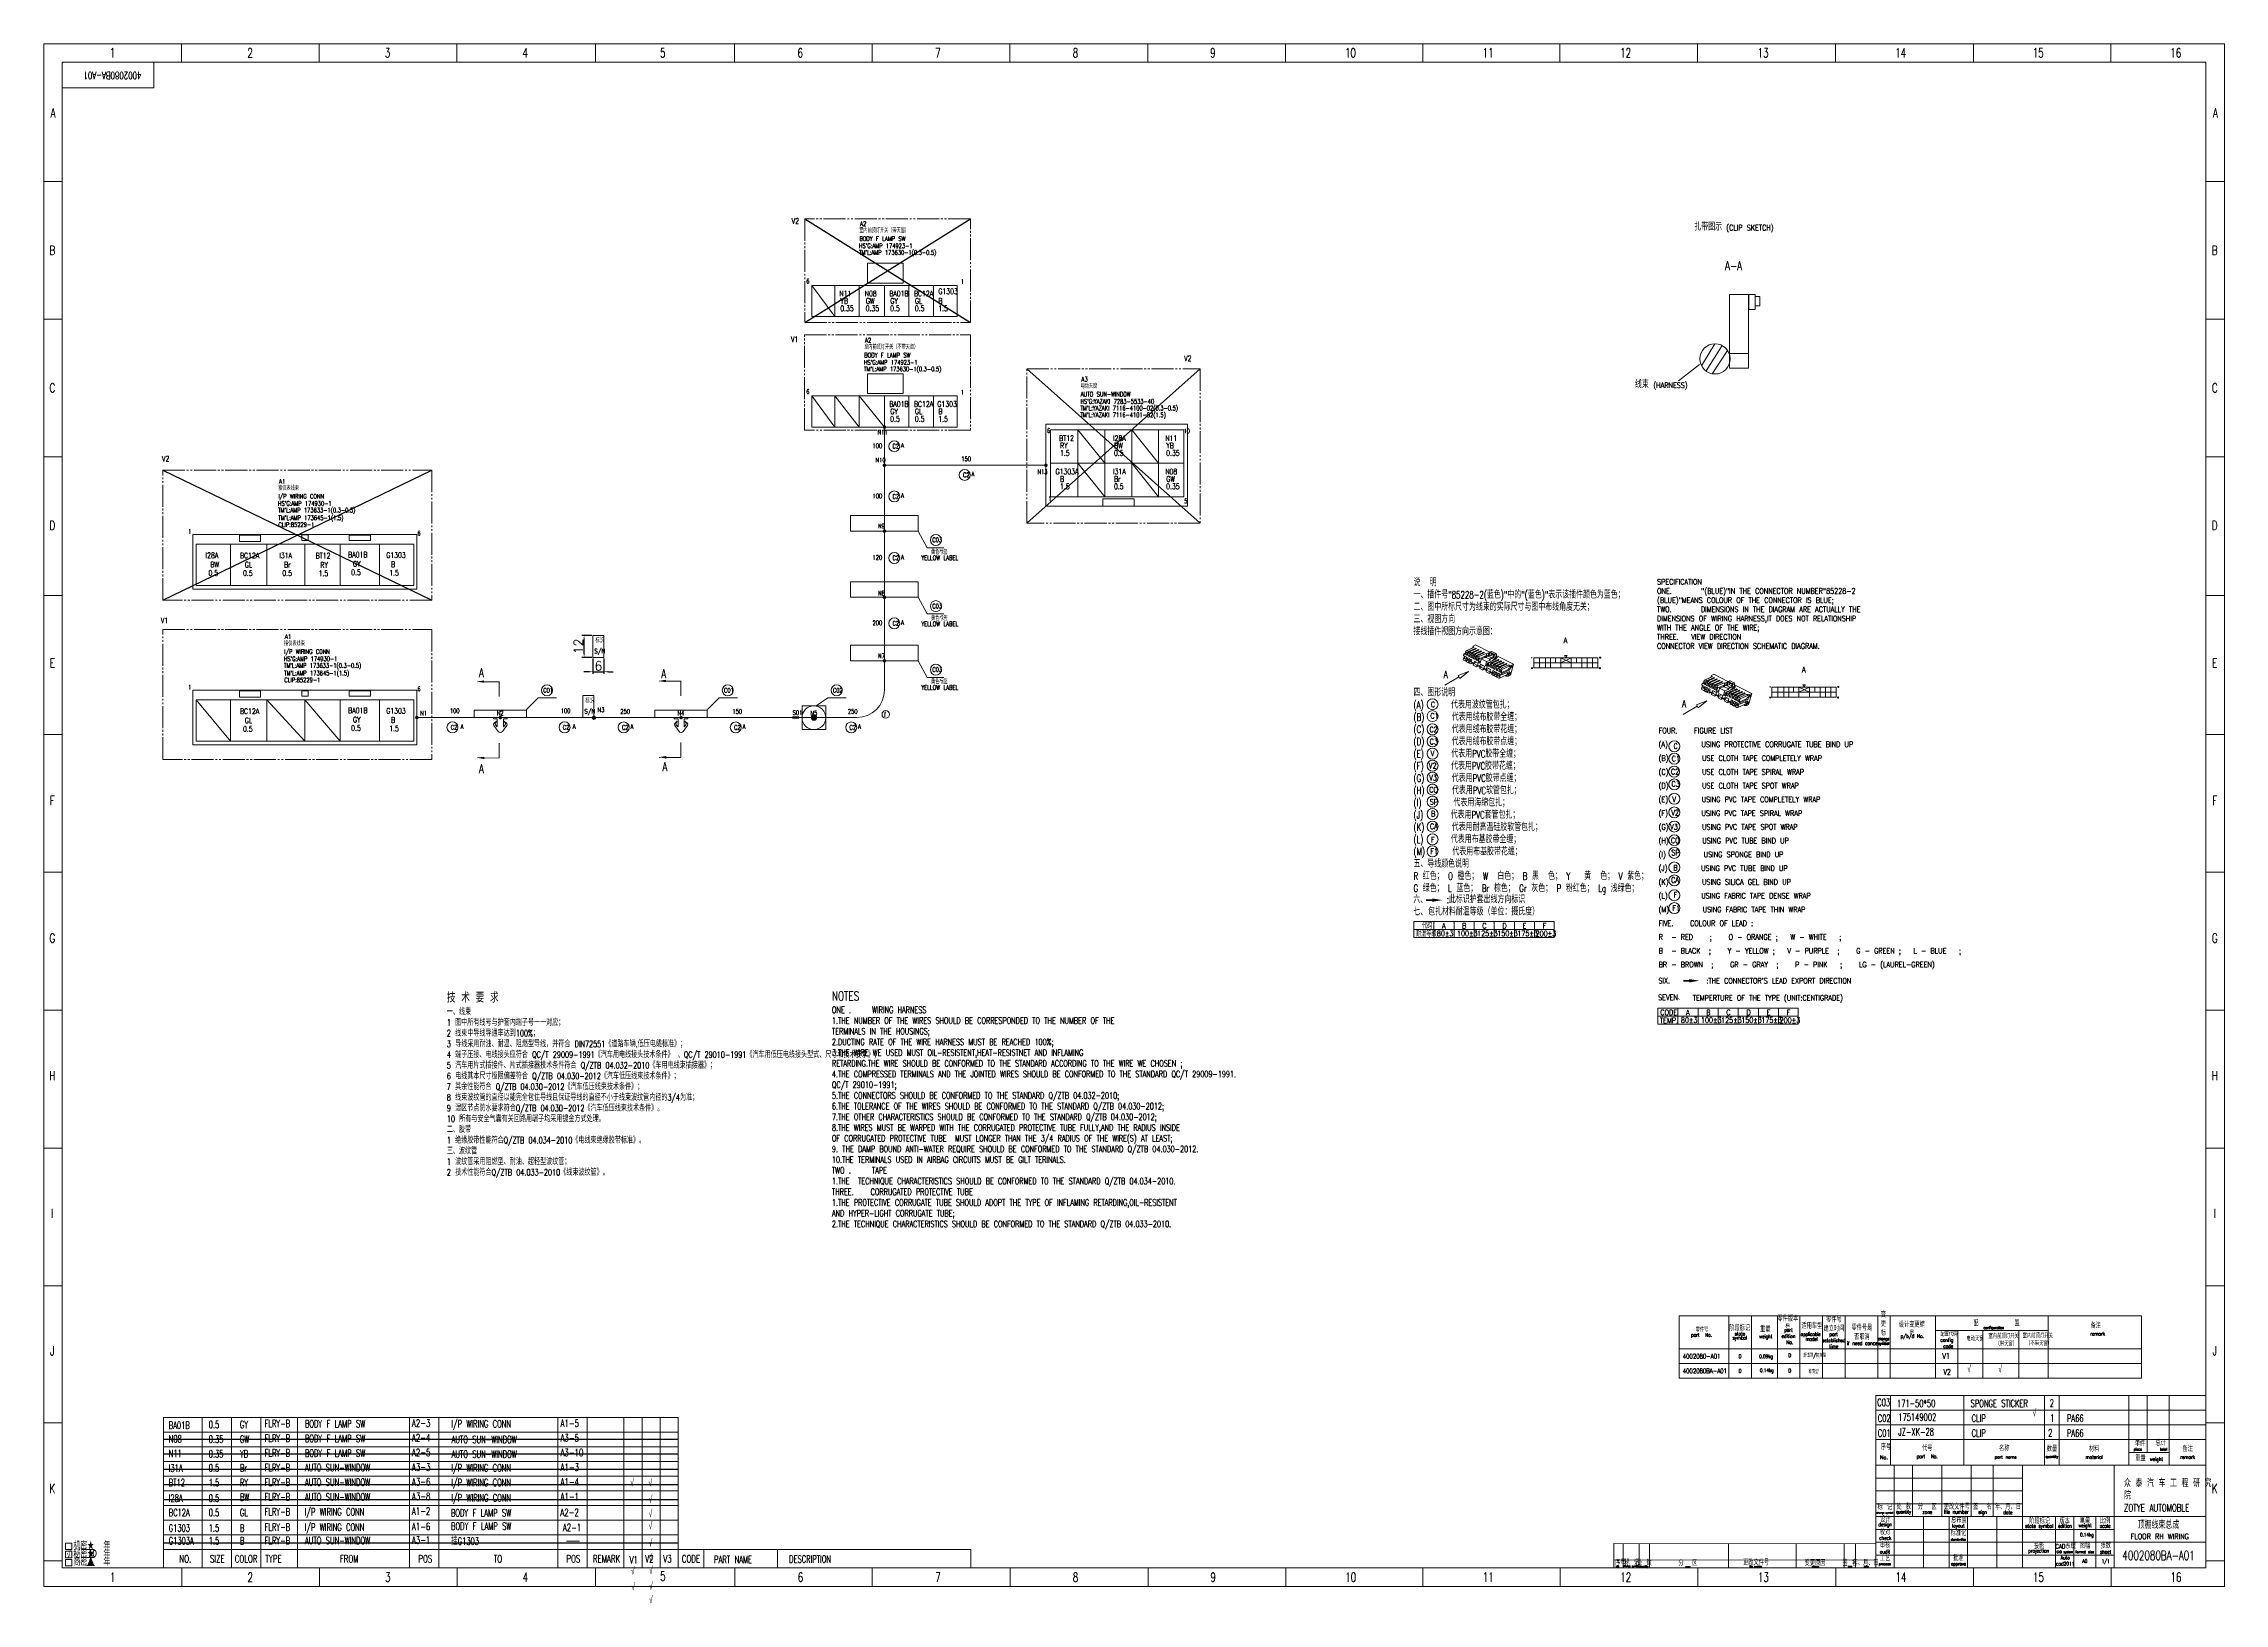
# Model space of a CAD drawing. Header units: millimetres. Extents: x 1000 to 2189, y 35 to 886.
import ezdxf
from ezdxf.enums import TextEntityAlignment as Align

# ---------------------------------------------------------------- set-up
doc = ezdxf.new("R2010")
doc.units = ezdxf.units.MM
doc.linetypes.add('PHANTOM', pattern=[17, 12, -1, 1, -1, 1, -1])
for name, color, linetype, lineweight in [('0Filament', 7, 'Continuous', 20), ('2FRAME', 2, 'Continuous', 70), ('4CONTOUR', 4, 'Continuous', 50), ('5PHANTOM', 6, 'PHANTOM', 20)]:
    doc.layers.add(name, color=color, linetype=linetype, lineweight=lineweight)
doc.layers.add('2FRAM', color=2, linetype='Continuous')
doc.styles.add('HZ', font='txt', dxfattribs={"width": 0.7, "height": 4, "bigfont": 'HZTXT'})
doc.styles.get("Standard").update_dxf_attribs({"font": 'txt.shx', "height": 5})
doc.styles.add('样式 1', font='txt.shx', dxfattribs={"width": 0.7})
doc.dimstyles.new('ISO-25', dxfattribs={"dimtxt": 2.5, "dimasz": 2.5, "dimexe": 1.25, "dimexo": 0.625, "dimtad": 1, "dimtxsty": 'Standard', "dimcen": 2.5, "dimadec": 0, "dimazin": 0, "dimtfac": 1, "dimtmove": 0, "dimatfit": 3, "dimfxl": 1, "dimarcsym": 0})

# ---------------------------------------------------------------- blocks, each defined once
blk = doc.blocks.new('*D3')
at = {"color": 0, "lineweight": -2}
for p, q in [((1299.3, 550.3), (1299.3, 541.9)), ((1305.3, 550.3), (1305.3, 541.9)), ((1296.8, 543.1), (1294.3, 543.1)), ((1299.3, 543.1), (1305.3, 543.1)), ((1307.8, 543.1), (1310.3, 543.1))]:
    blk.add_line(p, q, dxfattribs=at)
for points in [[(1296.8, 543.5), (1296.8, 542.7), (1299.3, 543.1)], [(1307.8, 543.5), (1307.8, 542.7), (1305.3, 543.1)]]:
    blk.add_solid(points, dxfattribs=at)
at = {"layer": 'Defpoints', "color": 0, "lineweight": -2}
for p in [(1299.3, 550.9), (1305.3, 550.9), (1305.3, 543.1)]:
    blk.add_point(p, dxfattribs=at)
at = {"color": 0, "lineweight": 5, "insert": (1302.3, 546.3), "char_height": 5, "attachment_point": 5}
blk.add_mtext('6', dxfattribs=at)
blk = doc.blocks.new('*D4')
at = {"color": 0, "lineweight": -2}
for p, q in [((1298.7, 562.9), (1293.2, 562.9)), ((1294.5, 553.4), (1294.5, 560.4)), ((1298.7, 550.9), (1293.2, 550.9))]:
    blk.add_line(p, q, dxfattribs=at)
for points in [[(1294.1, 560.4), (1294.9, 560.4), (1294.5, 562.9)], [(1294.1, 553.4), (1294.9, 553.4), (1294.5, 550.9)]]:
    blk.add_solid(points, dxfattribs=at)
at = {"layer": 'Defpoints', "color": 0, "lineweight": -2}
for p in [(1294.5, 562.9), (1299.3, 562.9), (1299.3, 550.9)]:
    blk.add_point(p, dxfattribs=at)
at = {"color": 0, "lineweight": 5, "insert": (1291.4, 556.9), "char_height": 5, "attachment_point": 5, "rotation": 90}
blk.add_mtext('12', dxfattribs=at)

msp = doc.modelspace()

# ---------------------------------------------------------------- hatches: boundary and pattern name
at = {"lineweight": 5}
h = msp.add_hatch(color=7, dxfattribs=at)
edge = h.paths.add_edge_path()
edge.add_arc((1458.248, 676.439), 1, 0, 360)
h = msp.add_hatch(color=7, dxfattribs=at)
edge = h.paths.add_edge_path()
edge.add_arc((1458.248, 655.653), 1, 0, 360)
h = msp.add_hatch(color=7, dxfattribs=at)
edge = h.paths.add_edge_path()
edge.add_arc((1546.296, 655.653), 1, 0, 360)
h = msp.add_hatch(color=7, dxfattribs=at)
edge = h.paths.add_edge_path()
edge.add_arc((1458.248, 619.746), 1, 0, 360)
h = msp.add_hatch(color=7, dxfattribs=at)
edge = h.paths.add_edge_path()
edge.add_arc((1458.248, 583.668), 1, 0, 360)
h = msp.add_hatch(color=7, dxfattribs=at)
edge = h.paths.add_edge_path()
edge.add_arc((1458.248, 549.063), 1, 0, 360)
h = msp.add_hatch(color=7, dxfattribs=at)
edge = h.paths.add_edge_path()
edge.add_arc((1203.326, 518.144), 1, 0, 360)
h = msp.add_hatch(color=7, dxfattribs=at)
edge = h.paths.add_edge_path()
edge.add_arc((1248.825, 518.087), 1, 0, 360)
h = msp.add_hatch(color=7, dxfattribs=at)
edge = h.paths.add_edge_path()
edge.add_arc((1299.887, 518.062), 1, 0, 360)
h = msp.add_hatch(color=7, dxfattribs=at)
edge = h.paths.add_edge_path()
edge.add_arc((1347.384, 518.087), 1, 0, 360)
h = msp.add_hatch(color=7, dxfattribs=at)
edge = h.paths.add_edge_path()
edge.add_arc((1419.867, 518.144), 1.5, 0, 360)
at = {"layer": '0Filament', "lineweight": 5}
h = msp.add_hatch(color=7, dxfattribs=at)
h.dxf.hatch_style = 1
h.paths.add_polyline_path([(1239.885, 537.128), (1239.885, 538.155), (1236.385, 537.641)])
h = msp.add_hatch(color=7, dxfattribs=at)
h.dxf.hatch_style = 1
h.paths.add_polyline_path([(1338.982, 537.43), (1338.982, 538.458), (1335.482, 537.944)])
for points in [[(1407.998, 518.844), (1411.687, 518.844), (1411.687, 517.535), (1407.998, 517.535)], [(1757.01, 418.952), (1753.604, 418.952), (1753.604, 418.176), (1757.01, 418.176)], [(1897.193, 374.993), (1893.787, 374.993), (1893.787, 374.217), (1897.193, 374.217)]]:
    msp.add_hatch(color=7, dxfattribs=at).paths.add_polyline_path(points)
h = msp.add_hatch(color=7, dxfattribs=at)
h.dxf.hatch_style = 1
h.paths.add_polyline_path([(1239.901, 495.577), (1239.901, 496.604), (1236.401, 496.091)])
h = msp.add_hatch(color=7, dxfattribs=at)
h.dxf.hatch_style = 1
h.paths.add_polyline_path([(1338.999, 495.88), (1338.999, 496.907), (1335.499, 496.394)])

# ---------------------------------------------------------------- linework, layer by layer
at = {"color": 7, "lineweight": 5}
for p, q in [((999.852, 44.501), (999.852, 885.501)), ((999.852, 885.501), (2188.852, 885.501)), ((999.852, 885.501), (999.852, 875.599)), ((999.852, 885.501), (999.852, 875.599)), ((1009.755, 885.501), (999.852, 885.501)), ((1074.991, 885.527), (1074.991, 875.543)), ((1150.129, 885.501), (1150.129, 875.599)), ((1225.158, 885.5), (1225.158, 875.597)), ((1300.68, 885.501), (1300.68, 875.599)), ((1376.522, 885.5), (1376.522, 875.597)), ((1451.552, 885.501), (1451.552, 875.599)), ((1526.69, 885.527), (1526.69, 875.543)), ((1601.932, 885.501), (1601.932, 875.599)), ((1676.961, 885.5), (1676.961, 875.597)), ((1751.774, 885.501), (1751.774, 875.599)), ((1826.588, 885.5), (1826.588, 875.597)), ((1901.617, 885.501), (1901.617, 875.599)), ((1976.859, 885.527), (1976.859, 875.543)), ((2051.997, 885.501), (2051.997, 875.599)), ((2127.026, 885.5), (2127.026, 875.597)), ((2127.026, 875.597), (2127.026, 885.5)), ((2188.852, 885.501), (2178.95, 885.501)), ((2188.852, 885.501), (2178.95, 885.501)), ((2188.852, 44.501), (2188.852, 885.501)), ((1009.781, 810.363), (999.797, 810.363)), ((2188.878, 810.363), (2178.894, 810.363)), ((1009.755, 735.225), (999.852, 735.225)), ((2188.852, 735.225), (2178.95, 735.225)), ((1009.753, 660.196), (999.851, 660.196)), ((2188.851, 660.196), (2178.949, 660.196)), ((1009.755, 584.673), (999.852, 584.673)), ((2188.852, 584.673), (2178.95, 584.673)), ((1263.15, 522.464), (1269.535, 528.848)), ((1269.535, 528.848), (1279.535, 528.848)), ((1361.71, 522.464), (1368.094, 528.848)), ((1368.094, 528.848), (1378.094, 528.848)), ((1413.315, 524.532), (1426.275, 524.532)), ((1413.315, 511.572), (1413.315, 524.532)), ((1421.075, 524.532), (1427.459, 528.848)), ((1426.275, 524.532), (1426.275, 511.572)), ((1427.459, 528.848), (1437.459, 528.848)), ((1426.275, 511.572), (1413.315, 511.572)), ((1009.753, 508.831), (999.851, 508.831)), ((2188.851, 508.831), (2178.949, 508.831)), ((1009.755, 433.802), (999.852, 433.802)), ((2188.852, 433.802), (2178.95, 433.802)), ((1009.781, 358.56), (999.797, 358.56)), ((2188.878, 358.56), (2178.894, 358.56)), ((1009.755, 283.422), (999.852, 283.422)), ((2188.852, 283.422), (2178.95, 283.422)), ((1009.753, 208.393), (999.851, 208.393)), ((2188.851, 208.393), (2178.949, 208.393)), ((1918.676, 191.934), (1918.676, 157.935)), ((1930.974, 191.934), (1930.974, 157.935)), ((1945.17, 191.934), (1945.17, 157.935)), ((1957.467, 191.934), (1957.467, 157.935)), ((1969.765, 191.934), (1969.765, 157.935)), ((1982.062, 191.934), (1982.062, 157.935)), ((1999.888, 191.934), (1999.888, 157.935)), ((2006.657, 191.934), (2006.657, 157.935)), ((2031.372, 191.934), (2031.372, 157.935)), ((2092.799, 191.934), (2092.799, 157.935)), ((2031.372, 183.934), (2092.799, 183.934)), ((2043.61, 183.934), (2043.61, 157.935)), ((2057.167, 183.934), (2057.167, 157.935)), ((2076.839, 183.934), (2076.839, 157.935)), ((1891.662, 173.934), (2143.701, 173.934)), ((1891.662, 165.935), (2143.701, 165.935)), ((1009.755, 133.579), (999.852, 133.579)), ((1086.215, 136.501), (1086.215, 54.501)), ((1102.215, 136.501), (1102.215, 54.501)), ((1118.215, 54.501), (1118.215, 136.501)), ((1138.198, 54.501), (1138.198, 136.501)), ((1199.215, 54.501), (1199.215, 136.501)), ((1215.215, 54.501), (1215.215, 136.501)), ((1280.215, 54.501), (1280.215, 136.501)), ((1296.215, 136.501), (1296.215, 54.501)), ((1316.215, 54.501), (1316.215, 136.501)), ((1326.087, 54.501), (1326.087, 136.501)), ((1335.958, 54.501), (1335.958, 136.501)), ((2188.852, 133.579), (2178.95, 133.579)), ((1345.83, 128.501), (1065.215, 128.501)), ((1345.83, 120.501), (1065.215, 120.501)), ((1345.83, 112.501), (1065.215, 112.501)), ((1345.83, 104.501), (1065.215, 104.501)), ((1345.83, 96.501), (1065.215, 96.501)), ((1345.83, 88.501), (1065.215, 88.501)), ((1345.83, 80.501), (1065.215, 80.501)), ((1345.83, 72.501), (1065.215, 72.501)), ((1011.669, 68.055), (1015.169, 68.055)), ((1011.669, 64.555), (1011.669, 68.055)), ((1015.169, 64.555), (1011.669, 64.555)), ((1011.669, 63.591), (1015.169, 63.591)), ((1011.669, 60.091), (1011.669, 63.591)), ((1015.169, 60.091), (1011.669, 60.091)), ((1015.169, 68.055), (1015.169, 64.555)), ((1015.169, 63.591), (1015.169, 60.091)), ((1023.372, 64.625), (1027.479, 64.625)), ((1023.372, 60.161), (1027.479, 60.161)), ((1138.198, 64.501), (1138.198, 54.501)), ((1199.215, 64.501), (1199.215, 54.501)), ((1215.215, 64.501), (1215.215, 54.501)), ((1280.215, 64.501), (1280.215, 54.501)), ((1284.963, 69.134), (1292.014, 69.134)), ((1359.74, 64.511), (1359.74, 54.501)), ((1399.905, 64.511), (1399.905, 54.501)), ((1860.993, 54.865), (1860.993, 67.8)), ((1869.804, 54.634), (1869.804, 67.789)), ((1875.493, 54.865), (1875.493, 67.782)), ((1918.537, 54.557), (1918.537, 67.72)), ((1955.454, 54.557), (1955.454, 67.678)), ((1981.594, 54.501), (1981.594, 67.645)), ((1987.655, 54.501), (1987.655, 67.637)), ((1009.699, 58.441), (999.797, 58.441)), ((1009.781, 58.441), (999.797, 58.441)), ((1011.669, 59.209), (1015.169, 59.209)), ((1011.669, 55.709), (1011.669, 59.209)), ((1015.169, 55.709), (1011.669, 55.709)), ((1015.169, 59.209), (1015.169, 55.709)), ((1023.372, 55.778), (1027.479, 55.778)), ((1075.087, 54.519), (1075.087, 44.535)), ((1150.225, 54.493), (1150.225, 44.591)), ((1225.254, 54.492), (1225.254, 44.589)), ((1300.776, 54.493), (1300.776, 44.591)), ((1376.618, 54.492), (1376.618, 44.589)), ((1451.648, 54.493), (1451.648, 44.591)), ((1526.786, 54.519), (1526.786, 44.535)), ((1602.028, 54.493), (1602.028, 44.591)), ((1677.057, 54.492), (1677.057, 44.589)), ((1751.87, 54.493), (1751.87, 44.591)), ((1826.684, 54.492), (1826.684, 44.589)), ((1901.713, 54.493), (1901.713, 44.591)), ((1976.955, 54.519), (1976.955, 44.535)), ((2052.093, 54.493), (2052.093, 44.591)), ((2127.122, 44.589), (2127.122, 54.492)), ((2127.122, 54.492), (2127.122, 44.589)), ((2188.797, 58.441), (2178.894, 58.441)), ((2188.878, 58.441), (2178.894, 58.441)), ((999.852, 44.501), (2188.852, 44.501))]:
    msp.add_line(p, q, dxfattribs=at)
at = {"color": 7, "linetype": 'Continuous', "lineweight": 5}
for p, q in [((1910.956, 721.905), (1903.793, 709.919)), ((1915.056, 720.915), (1906.34, 707.077)), ((1917.987, 718.247), (1909.625, 705.562)), ((1902.729, 710.646), (1891.159, 701.631))]:
    msp.add_line(p, q, dxfattribs=at)
at = {"color": 7, "lineweight": 5, "ltscale": 0.5}
for p, q in [((1234.515, 522.19), (1263.135, 522.19)), ((1234.515, 518.087), (1234.515, 522.19)), ((1263.135, 518.087), (1234.515, 518.087)), ((1245.106, 518.087), (1245.106, 517.348)), ((1245.106, 518.087), (1252.543, 518.087)), ((1245.106, 517.348), (1247.16, 517.348)), ((1245.35, 513.881), (1247.732, 510.598)), ((1246.739, 516.087), (1245.518, 515.114)), ((1246.147, 515.174), (1246.739, 516.087)), ((1247.16, 513.014), (1246.222, 514.094)), ((1247.16, 517.348), (1247.16, 513.014)), ((1252.299, 513.881), (1249.917, 510.598)), ((1250.49, 517.348), (1252.543, 517.348)), ((1250.49, 517.348), (1250.49, 513.014)), ((1250.49, 513.014), (1251.427, 514.094)), ((1251.503, 515.174), (1250.91, 516.087)), ((1250.91, 516.087), (1252.132, 515.114)), ((1252.543, 518.087), (1252.543, 517.348)), ((1263.135, 522.19), (1263.135, 518.087)), ((1333.074, 522.19), (1361.694, 522.19)), ((1333.074, 518.087), (1333.074, 522.19)), ((1361.694, 518.087), (1333.074, 518.087)), ((1343.666, 518.087), (1343.666, 517.348)), ((1343.666, 518.087), (1351.102, 518.087)), ((1343.666, 517.348), (1345.719, 517.348)), ((1343.909, 513.881), (1346.291, 510.598)), ((1345.298, 516.087), (1344.077, 515.114)), ((1344.706, 515.174), (1345.298, 516.087)), ((1345.719, 513.014), (1344.782, 514.094)), ((1345.719, 517.348), (1345.719, 513.014)), ((1350.859, 513.881), (1348.477, 510.598)), ((1349.049, 517.348), (1351.102, 517.348)), ((1349.049, 517.348), (1349.049, 513.014)), ((1349.049, 513.014), (1349.987, 514.094)), ((1350.062, 515.174), (1349.47, 516.087)), ((1349.47, 516.087), (1350.691, 515.114)), ((1351.102, 518.087), (1351.102, 517.348)), ((1361.694, 522.19), (1361.694, 518.087))]:
    msp.add_line(p, q, dxfattribs=at)
for points in [[(1439.792, 628.251), (1476.705, 628.251), (1476.705, 619.746), (1439.792, 619.746)], [(1439.792, 592.173), (1476.705, 592.173), (1476.705, 583.668), (1439.792, 583.668)], [(1439.792, 557.569), (1476.705, 557.569), (1476.705, 549.063), (1439.792, 549.063)]]:
    msp.add_lwpolyline(points, close=True, dxfattribs=at)
at = {"color": 7, "lineweight": 5}
for centre, radius in [((1463.61, 666.041), 3), ((1502.029, 650.399), 3), ((1463.61, 638.659), 3), ((1463.61, 605.122), 3), ((1463.61, 569.47), 3), ((1274.283, 532.968), 3), ((1372.842, 532.968), 3), ((1432.207, 532.968), 3), ((1419.795, 518.052), 6.48), ((1222.738, 512.793), 3), ((1283.843, 512.793), 3), ((1299.887, 518.062), 1), ((1299.887, 518.062), 1), ((1316.089, 512.739), 3), ((1377.198, 512.739), 3), ((1419.867, 518.144), 1.5), ((1440.149, 512.739), 3), ((1459.006, 519.827), 2.066)]:
    msp.add_circle(centre, radius, dxfattribs=at)
at = {"color": 7, "lineweight": 5, "ltscale": 0.5}
for centre, radius, start, end in [((1246.078, 514.41), 0.9, 128.542068, 215.96257), ((1246.902, 514.684), 0.9, 147.035511, 220.968872), ((1250.748, 514.684), 0.9, 319.031128, 32.964489), ((1251.571, 514.41), 0.9, 324.03743, 51.457932), ((1344.638, 514.41), 0.9, 128.542068, 215.96257), ((1345.461, 514.684), 0.9, 147.035511, 220.968872), ((1349.307, 514.684), 0.9, 319.031128, 32.964489), ((1350.13, 514.41), 0.9, 324.03743, 51.457932), ((1248.825, 511.391), 1.35, 215.96257, 324.03743), ((1347.384, 511.391), 1.35, 215.96257, 324.03743)]:
    msp.add_arc(centre, radius, start, end, dxfattribs=at)
at = {"layer": '0Filament', "color": 7, "lineweight": 5, "ltscale": 0.5}
for p, q in [((1476.705, 619.746), (1481.499, 610.674)), ((1481.499, 610.674), (1490.631, 610.674)), ((1476.705, 583.668), (1481.499, 574.596)), ((1481.499, 574.596), (1490.631, 574.596)), ((1476.705, 549.063), (1481.499, 539.992)), ((1481.499, 539.992), (1490.631, 539.992))]:
    msp.add_line(p, q, dxfattribs=at)
at = {"layer": '0Filament', "color": 7, "lineweight": 5, "ltscale": 0.102568}
for p, q in [((1773.907, 549.695), (1774.463, 551.669)), ((1903.829, 533.701), (1904.385, 535.676))]:
    msp.add_line(p, q, dxfattribs=at)
at = {"layer": '0Filament', "color": 7, "lineweight": 5, "ltscale": 0.017676}
for p, q in [((1773.907, 549.695), (1774.049, 549.371)), ((1903.829, 533.701), (1903.971, 533.378))]:
    msp.add_line(p, q, dxfattribs=at)
at = {"layer": '0Filament', "color": 7, "lineweight": 5, "ltscale": 0.045585}
for p, q in [((1774.014, 551.898), (1774.262, 552.776)), ((1794.673, 541.349), (1794.92, 542.226)), ((1798.42, 544.248), (1798.667, 545.125)), ((1799.497, 545.069), (1799.25, 544.191)), ((1903.936, 535.905), (1904.183, 536.783)), ((1924.595, 525.355), (1924.842, 526.233)), ((1928.342, 528.254), (1928.589, 529.132)), ((1929.419, 529.075), (1929.172, 528.198))]:
    msp.add_line(p, q, dxfattribs=at)
at = {"layer": '0Filament', "color": 7, "lineweight": 5, "ltscale": 0.025213}
for p, q in [((1774.014, 551.898), (1774.463, 551.669)), ((1774.262, 552.776), (1774.711, 552.547)), ((1794.224, 541.578), (1794.673, 541.349)), ((1798.962, 542.007), (1799.411, 541.777)), ((1903.936, 535.905), (1904.385, 535.676)), ((1904.183, 536.783), (1904.632, 536.553)), ((1924.146, 525.585), (1924.595, 525.355)), ((1928.884, 526.013), (1929.333, 525.784))]:
    msp.add_line(p, q, dxfattribs=at)
at = {"layer": '0Filament', "color": 7, "lineweight": 5, "ltscale": 0.065326}
for p, q in [((1774.049, 549.371), (1775.213, 548.777)), ((1903.971, 533.378), (1905.135, 532.783))]:
    msp.add_line(p, q, dxfattribs=at)
at = {"layer": '0Filament', "color": 7, "lineweight": 5, "ltscale": 0.032344}
for p, q in [((1774.851, 553.043), (1774.262, 552.776)), ((1904.772, 537.05), (1904.183, 536.783))]:
    msp.add_line(p, q, dxfattribs=at)
at = {"layer": '0Filament', "color": 7, "lineweight": 5, "ltscale": 0.068379}
for p, q in [((1774.959, 551.441), (1774.589, 550.125)), ((1775.602, 553.722), (1775.231, 552.406)), ((1777.205, 550.294), (1776.834, 548.978)), ((1777.848, 552.576), (1777.477, 551.259)), ((1778.46, 552.263), (1778.089, 550.947)), ((1780.706, 551.116), (1780.335, 549.8)), ((1782.023, 547.834), (1781.652, 546.518)), ((1783.309, 547.177), (1782.938, 545.861)), ((1787.48, 546.151), (1787.851, 547.468)), ((1785.391, 546.114), (1785.02, 544.798)), ((1786.677, 545.457), (1786.306, 544.141)), ((1789.725, 545.005), (1790.096, 546.321)), ((1790.338, 544.692), (1790.709, 546.008)), ((1791.124, 541.681), (1791.495, 542.997)), ((1791.767, 543.962), (1792.138, 545.278)), ((1792.583, 543.545), (1792.954, 544.861)), ((1793.369, 540.534), (1793.74, 541.85)), ((1904.881, 535.447), (1904.51, 534.131)), ((1905.524, 537.729), (1905.153, 536.413)), ((1907.77, 536.582), (1907.399, 535.266)), ((1908.382, 536.27), (1908.011, 534.953)), ((1910.628, 535.123), (1910.257, 533.807)), ((1907.127, 534.301), (1906.756, 532.984)), ((1911.944, 531.84), (1911.574, 530.524)), ((1913.231, 531.184), (1912.86, 529.867)), ((1915.313, 530.12), (1914.942, 528.804)), ((1916.599, 529.464), (1916.228, 528.147)), ((1917.402, 530.158), (1917.772, 531.474)), ((1919.647, 529.011), (1920.018, 530.327)), ((1920.259, 528.698), (1920.63, 530.015)), ((1921.046, 525.687), (1921.416, 527.003)), ((1921.688, 527.969), (1922.059, 529.285)), ((1922.505, 527.552), (1922.876, 528.868)), ((1923.291, 524.54), (1923.662, 525.857))]:
    msp.add_line(p, q, dxfattribs=at)
at = {"layer": '0Filament', "color": 7, "lineweight": 5, "ltscale": 0.05881}
for p, q in [((1774.589, 550.125), (1775.66, 550.611)), ((1778.089, 550.947), (1779.16, 551.433)), ((1788.909, 545.422), (1789.98, 545.908)), ((1789.695, 542.41), (1790.766, 542.896)), ((1790.338, 544.692), (1791.409, 545.178)), ((1791.124, 541.681), (1792.195, 542.167)), ((1793.196, 543.232), (1794.267, 543.719)), ((1908.011, 534.953), (1909.082, 535.439)), ((1904.51, 534.131), (1905.581, 534.617)), ((1918.831, 529.428), (1919.902, 529.914)), ((1919.617, 526.417), (1920.688, 526.903)), ((1920.259, 528.698), (1921.331, 529.185)), ((1921.046, 525.687), (1922.117, 526.173)), ((1923.117, 527.239), (1924.188, 527.725))]:
    msp.add_line(p, q, dxfattribs=at)
at = {"layer": '0Filament', "color": 7, "lineweight": 5, "ltscale": 0.045843}
for p, q in [((1774.589, 550.125), (1775.405, 549.708)), ((1776.388, 550.711), (1777.205, 550.294)), ((1777.031, 552.993), (1777.848, 552.576)), ((1778.089, 550.947), (1778.906, 550.53)), ((1779.889, 551.533), (1780.706, 551.116)), ((1787.48, 546.151), (1788.296, 545.734)), ((1789.28, 546.738), (1790.096, 546.321)), ((1790.338, 544.692), (1791.154, 544.275)), ((1791.124, 541.681), (1791.94, 541.264)), ((1792.924, 542.267), (1793.74, 541.85)), ((1906.953, 536.999), (1907.77, 536.582)), ((1909.811, 535.54), (1910.628, 535.123)), ((1904.51, 534.131), (1905.327, 533.714)), ((1906.31, 534.718), (1907.127, 534.301)), ((1908.011, 534.953), (1908.828, 534.536)), ((1917.402, 530.158), (1918.218, 529.741)), ((1919.201, 530.744), (1920.018, 530.327)), ((1920.259, 528.698), (1921.076, 528.281)), ((1921.046, 525.687), (1921.862, 525.27)), ((1922.845, 526.274), (1923.662, 525.857))]:
    msp.add_line(p, q, dxfattribs=at)
at = {"layer": '0Filament', "color": 7, "lineweight": 5, "ltscale": 0.09573}
for p, q in [((1774.711, 552.547), (1775.23, 554.389)), ((1904.632, 536.553), (1905.152, 538.396))]:
    msp.add_line(p, q, dxfattribs=at)
at = {"layer": '0Filament', "color": 7, "lineweight": 5, "ltscale": 0.045842}
for p, q in [((1774.959, 551.441), (1775.776, 551.024)), ((1775.231, 552.406), (1776.048, 551.989)), ((1776.018, 549.395), (1776.834, 548.978)), ((1778.46, 552.263), (1779.277, 551.846)), ((1779.518, 550.217), (1780.335, 549.8)), ((1791.495, 542.997), (1792.311, 542.58)), ((1792.553, 540.951), (1793.369, 540.534)), ((1904.881, 535.447), (1905.698, 535.03)), ((1905.153, 536.413), (1905.97, 535.996)), ((1908.382, 536.27), (1909.199, 535.853)), ((1905.939, 533.401), (1906.756, 532.984)), ((1909.44, 534.224), (1910.257, 533.807)), ((1921.416, 527.003), (1922.233, 526.586)), ((1922.475, 524.957), (1923.291, 524.54))]:
    msp.add_line(p, q, dxfattribs=at)
at = {"layer": '0Filament', "color": 7, "lineweight": 5, "ltscale": 0.027351}
for p, q in [((1775.361, 549.303), (1775.213, 548.777)), ((1776.746, 554.218), (1776.598, 553.691)), ((1776.79, 548.574), (1776.642, 548.047)), ((1777.236, 553.967), (1777.088, 553.441)), ((1777.28, 548.323), (1777.132, 547.797)), ((1778.665, 553.238), (1778.517, 552.711)), ((1779.142, 556.165), (1779.291, 556.692)), ((1779.604, 552.758), (1779.456, 552.232)), ((1780.51, 555.467), (1780.658, 555.993)), ((1781.033, 552.028), (1780.885, 551.502)), ((1781.523, 551.778), (1781.374, 551.252)), ((1783.368, 554.007), (1783.516, 554.534)), ((1784.797, 553.277), (1784.945, 553.804)), ((1788.846, 547.436), (1788.994, 547.963)), ((1790.275, 546.707), (1790.423, 547.233)), ((1790.765, 546.456), (1790.913, 546.983)), ((1792.758, 549.212), (1792.907, 549.738)), ((1795.616, 547.752), (1795.764, 548.279)), ((1797.045, 547.023), (1797.193, 547.549)), ((1790.809, 540.812), (1790.957, 541.339)), ((1791.704, 545.977), (1791.852, 546.503)), ((1791.748, 540.333), (1791.896, 540.859)), ((1792.194, 545.727), (1792.342, 546.253)), ((1792.238, 540.083), (1792.386, 540.609)), ((1793.133, 545.247), (1793.281, 545.774)), ((1793.623, 544.997), (1793.771, 545.523)), ((1798.903, 546.074), (1799.051, 546.601)), ((1906.668, 538.224), (1906.519, 537.698)), ((1907.158, 537.974), (1907.009, 537.447)), ((1908.587, 537.244), (1908.438, 536.718)), ((1909.064, 540.172), (1909.212, 540.698)), ((1909.526, 536.765), (1909.377, 536.238)), ((1910.432, 539.473), (1910.58, 540)), ((1910.955, 536.035), (1910.806, 535.508)), ((1911.445, 535.785), (1911.296, 535.258)), ((1913.29, 538.014), (1913.438, 538.54)), ((1914.719, 537.284), (1914.867, 537.811)), ((1905.283, 533.31), (1905.135, 532.783)), ((1906.712, 532.58), (1906.564, 532.054)), ((1907.202, 532.33), (1907.054, 531.803)), ((1918.768, 531.443), (1918.916, 531.969)), ((1920.197, 530.713), (1920.345, 531.24)), ((1920.687, 530.463), (1920.835, 530.989)), ((1920.731, 524.819), (1920.879, 525.345)), ((1921.626, 529.983), (1921.774, 530.51)), ((1921.67, 524.339), (1921.818, 524.866)), ((1922.116, 529.733), (1922.264, 530.26)), ((1922.16, 524.089), (1922.308, 524.616)), ((1922.68, 533.218), (1922.828, 533.745)), ((1923.055, 529.254), (1923.203, 529.78)), ((1923.545, 529.003), (1923.693, 529.53)), ((1925.538, 531.759), (1925.686, 532.285)), ((1926.967, 531.029), (1927.115, 531.556)), ((1928.825, 530.081), (1928.973, 530.607))]:
    msp.add_line(p, q, dxfattribs=at)
at = {"layer": '0Filament', "color": 7, "lineweight": 5, "ltscale": 0.034779}
for p, q in [((1775.213, 548.777), (1775.846, 549.064)), ((1776.642, 548.047), (1777.275, 548.335)), ((1790.319, 541.063), (1790.952, 541.35)), ((1793.177, 539.603), (1793.668, 539.604)), ((1905.135, 532.783), (1905.768, 533.071)), ((1906.564, 532.054), (1907.197, 532.341)), ((1920.241, 525.069), (1920.874, 525.357)), ((1923.099, 523.61), (1923.589, 523.61))]:
    msp.add_line(p, q, dxfattribs=at)
at = {"layer": '0Filament', "color": 7, "lineweight": 5, "ltscale": 0.214814}
for p, q in [((1775.23, 554.389), (1779.142, 556.165)), ((1775.868, 554.666), (1779.78, 556.441)), ((1781.939, 554.737), (1778.027, 552.961)), ((1783.516, 554.534), (1779.604, 552.758)), ((1784.006, 554.284), (1780.094, 552.508)), ((1782.36, 551.351), (1786.272, 553.126)), ((1788.157, 548.39), (1792.07, 550.166)), ((1794.187, 548.482), (1790.275, 546.707)), ((1794.335, 549.009), (1790.423, 547.233)), ((1794.825, 548.758), (1790.913, 546.983)), ((1795.764, 548.279), (1791.852, 546.503)), ((1793.668, 539.604), (1797.58, 541.379)), ((1794.649, 545.075), (1798.561, 546.851)), ((1905.152, 538.396), (1909.064, 540.172)), ((1905.79, 538.672), (1909.702, 540.448)), ((1911.861, 538.743), (1907.948, 536.968)), ((1913.438, 538.54), (1909.526, 536.765)), ((1913.928, 538.29), (1910.016, 536.514)), ((1912.282, 535.357), (1916.194, 537.133)), ((1918.079, 532.397), (1921.991, 534.172)), ((1924.109, 532.489), (1920.197, 530.713)), ((1924.257, 533.015), (1920.345, 531.24)), ((1924.747, 532.765), (1920.835, 530.989)), ((1925.686, 532.285), (1921.774, 530.51)), ((1923.589, 523.61), (1927.502, 525.386)), ((1924.571, 529.082), (1928.483, 530.857))]:
    msp.add_line(p, q, dxfattribs=at)
at = {"layer": '0Filament', "color": 7, "lineweight": 5, "ltscale": 0.034777}
for p, q in [((1775.23, 554.389), (1775.868, 554.666)), ((1779.142, 556.165), (1779.78, 556.441)), ((1905.152, 538.396), (1905.79, 538.672)), ((1909.064, 540.172), (1909.702, 540.448))]:
    msp.add_line(p, q, dxfattribs=at)
at = {"layer": '0Filament', "color": 7, "lineweight": 5, "ltscale": 0.058808}
for p, q in [((1775.231, 552.406), (1776.303, 552.892)), ((1776.018, 549.395), (1777.089, 549.881)), ((1776.66, 551.676), (1777.731, 552.163)), ((1777.446, 548.665), (1778.517, 549.151)), ((1779.518, 550.217), (1780.589, 550.703)), ((1780.947, 549.487), (1782.018, 549.973)), ((1787.48, 546.151), (1788.551, 546.637)), ((1791.767, 543.962), (1792.838, 544.448)), ((1792.553, 540.951), (1793.624, 541.437)), ((1905.153, 536.413), (1906.224, 536.899)), ((1906.582, 535.683), (1907.653, 536.169)), ((1905.939, 533.401), (1907.01, 533.887)), ((1907.368, 532.672), (1908.439, 533.158)), ((1909.44, 534.224), (1910.511, 534.71)), ((1910.869, 533.494), (1911.94, 533.98)), ((1917.402, 530.158), (1918.473, 530.644)), ((1921.688, 527.969), (1922.759, 528.455)), ((1922.475, 524.957), (1923.546, 525.443))]:
    msp.add_line(p, q, dxfattribs=at)
at = {"layer": '0Filament', "color": 7, "lineweight": 5, "ltscale": 0.005796}
for p, q in [((1775.361, 549.303), (1775.468, 549.349)), ((1776.79, 548.574), (1776.897, 548.62)), ((1777.088, 553.441), (1776.981, 553.395)), ((1778.517, 552.711), (1778.41, 552.665)), ((1778.792, 548.218), (1778.685, 548.172)), ((1779.946, 551.981), (1779.839, 551.935)), ((1781.374, 551.252), (1781.268, 551.206)), ((1789.336, 547.186), (1789.229, 547.14)), ((1782.058, 546.55), (1781.951, 546.504)), ((1785.487, 544.799), (1785.381, 544.753)), ((1788.835, 543.089), (1788.729, 543.043)), ((1790.467, 541.589), (1790.574, 541.635)), ((1790.765, 546.456), (1790.658, 546.41)), ((1791.896, 540.859), (1792.003, 540.905)), ((1792.194, 545.727), (1792.087, 545.681)), ((1907.009, 537.447), (1906.903, 537.401)), ((1908.438, 536.718), (1908.332, 536.672)), ((1909.867, 535.988), (1909.761, 535.942)), ((1911.296, 535.258), (1911.19, 535.212)), ((1905.283, 533.31), (1905.389, 533.356)), ((1906.712, 532.58), (1906.818, 532.626)), ((1908.713, 532.225), (1908.607, 532.178)), ((1911.98, 530.557), (1911.873, 530.511)), ((1915.409, 528.805), (1915.303, 528.759)), ((1918.757, 527.096), (1918.651, 527.05)), ((1919.258, 531.193), (1919.151, 531.147)), ((1920.389, 525.596), (1920.496, 525.642)), ((1920.687, 530.463), (1920.58, 530.417)), ((1921.818, 524.866), (1921.925, 524.912)), ((1922.116, 529.733), (1922.009, 529.687))]:
    msp.add_line(p, q, dxfattribs=at)
at = {"layer": '0Filament', "color": 7, "lineweight": 5, "ltscale": 0.068378}
for p, q in [((1775.776, 551.024), (1775.405, 549.708)), ((1776.388, 550.711), (1776.018, 549.395)), ((1776.419, 553.305), (1776.048, 551.989)), ((1777.031, 552.993), (1776.66, 551.676)), ((1777.817, 549.981), (1777.446, 548.665)), ((1778.634, 549.564), (1778.263, 548.248)), ((1779.277, 551.846), (1778.906, 550.53)), ((1779.889, 551.533), (1779.518, 550.217)), ((1779.94, 548.897), (1779.57, 547.581)), ((1781.318, 550.804), (1780.947, 549.487)), ((1782.135, 550.387), (1781.764, 549.07)), ((1788.296, 545.734), (1788.667, 547.051)), ((1788.759, 544.394), (1788.388, 543.077)), ((1788.909, 545.422), (1789.28, 546.738)), ((1789.695, 542.41), (1790.066, 543.727)), ((1790.511, 541.993), (1790.882, 543.31)), ((1791.154, 544.275), (1791.525, 545.591)), ((1791.94, 541.264), (1792.311, 542.58)), ((1792.553, 540.951), (1792.924, 542.267)), ((1793.196, 543.232), (1793.567, 544.549)), ((1794.012, 542.815), (1794.383, 544.132)), ((1906.341, 537.312), (1905.97, 535.996)), ((1906.953, 536.999), (1906.582, 535.683)), ((1909.199, 535.853), (1908.828, 534.536)), ((1909.811, 535.54), (1909.44, 534.224)), ((1905.698, 535.03), (1905.327, 533.714)), ((1906.31, 534.718), (1905.939, 533.401)), ((1907.739, 533.988), (1907.368, 532.672)), ((1908.556, 533.571), (1908.185, 532.255)), ((1909.862, 532.904), (1909.491, 531.587)), ((1911.24, 534.81), (1910.869, 533.494)), ((1912.057, 534.393), (1911.686, 533.077)), ((1918.218, 529.741), (1918.589, 531.057)), ((1918.681, 528.4), (1918.31, 527.084)), ((1918.831, 529.428), (1919.201, 530.744)), ((1919.617, 526.417), (1919.987, 527.733)), ((1920.433, 526), (1920.804, 527.316)), ((1921.076, 528.281), (1921.447, 529.598)), ((1921.862, 525.27), (1922.233, 526.586)), ((1922.475, 524.957), (1922.845, 526.274)), ((1923.117, 527.239), (1923.488, 528.555)), ((1923.934, 526.822), (1924.305, 528.138))]:
    msp.add_line(p, q, dxfattribs=at)
at = {"layer": '0Filament', "color": 7, "lineweight": 5, "ltscale": 0.018338}
for p, q in [((1775.468, 549.349), (1775.794, 549.183)), ((1776.897, 548.62), (1777.223, 548.453)), ((1778.41, 552.665), (1778.084, 552.832)), ((1779.839, 551.935), (1779.512, 552.102)), ((1785.928, 550.778), (1785.601, 550.945)), ((1788.459, 549.486), (1788.132, 549.652)), ((1788.804, 549.872), (1788.478, 550.039)), ((1789.229, 547.14), (1788.903, 547.307)), ((1790.526, 550.653), (1790.199, 550.82)), ((1792.255, 551.077), (1792.582, 550.91)), ((1790.658, 546.41), (1790.332, 546.577)), ((1790.574, 541.635), (1790.9, 541.468)), ((1792.087, 545.681), (1791.761, 545.847)), ((1792.003, 540.905), (1792.329, 540.739)), ((1793.516, 544.951), (1793.19, 545.118)), ((1908.332, 536.672), (1908.005, 536.838)), ((1909.761, 535.942), (1909.434, 536.109)), ((1905.389, 533.356), (1905.716, 533.189)), ((1906.818, 532.626), (1907.145, 532.459)), ((1915.849, 534.785), (1915.523, 534.952)), ((1918.381, 533.492), (1918.054, 533.659)), ((1918.726, 533.878), (1918.399, 534.045)), ((1919.151, 531.147), (1918.825, 531.313)), ((1920.447, 534.66), (1920.121, 534.826)), ((1920.58, 530.417), (1920.254, 530.584)), ((1920.496, 525.642), (1920.822, 525.475)), ((1922.009, 529.687), (1921.683, 529.854)), ((1921.925, 524.912), (1922.251, 524.745)), ((1922.177, 535.084), (1922.504, 534.917)), ((1923.438, 528.957), (1923.112, 529.124))]:
    msp.add_line(p, q, dxfattribs=at)
at = {"layer": '0Filament', "color": 7, "lineweight": 5, "ltscale": 0.045844}
for p, q in [((1775.602, 553.722), (1776.419, 553.305)), ((1776.66, 551.676), (1777.477, 551.259)), ((1777.446, 548.665), (1778.263, 548.248)), ((1777.817, 549.981), (1778.634, 549.564)), ((1780.947, 549.487), (1781.764, 549.07)), ((1781.318, 550.804), (1782.135, 550.387)), ((1787.851, 547.468), (1788.667, 547.051)), ((1788.909, 545.422), (1789.725, 545.005)), ((1789.695, 542.41), (1790.511, 541.993)), ((1790.066, 543.727), (1790.882, 543.31)), ((1790.709, 546.008), (1791.525, 545.591)), ((1791.767, 543.962), (1792.583, 543.545)), ((1792.138, 545.278), (1792.954, 544.861)), ((1793.196, 543.232), (1794.012, 542.815)), ((1793.567, 544.549), (1794.383, 544.132)), ((1905.524, 537.729), (1906.341, 537.312)), ((1906.582, 535.683), (1907.399, 535.266)), ((1907.368, 532.672), (1908.185, 532.255)), ((1907.739, 533.988), (1908.556, 533.571)), ((1910.869, 533.494), (1911.686, 533.077)), ((1911.24, 534.81), (1912.057, 534.393)), ((1917.772, 531.474), (1918.589, 531.057)), ((1918.831, 529.428), (1919.647, 529.011)), ((1919.617, 526.417), (1920.433, 526)), ((1919.987, 527.733), (1920.804, 527.316)), ((1920.63, 530.015), (1921.447, 529.598)), ((1921.688, 527.969), (1922.505, 527.552)), ((1922.059, 529.285), (1922.876, 528.868)), ((1923.117, 527.239), (1923.934, 526.822)), ((1923.488, 528.555), (1924.305, 528.138))]:
    msp.add_line(p, q, dxfattribs=at)
at = {"layer": '0Filament', "color": 7, "lineweight": 5, "ltscale": 0.027352}
for p, q in [((1775.851, 549.053), (1775.703, 548.527)), ((1778.175, 553.488), (1778.027, 552.961)), ((1780.094, 552.508), (1779.946, 551.981)), ((1781.939, 554.737), (1782.087, 555.263)), ((1789.336, 547.186), (1789.484, 547.713)), ((1794.187, 548.482), (1794.335, 549.009)), ((1790.319, 541.063), (1790.467, 541.589)), ((1908.097, 537.494), (1907.948, 536.968)), ((1910.016, 536.514), (1909.867, 535.988)), ((1911.861, 538.743), (1912.009, 539.27)), ((1905.773, 533.06), (1905.625, 532.533)), ((1919.258, 531.193), (1919.406, 531.719)), ((1920.241, 525.069), (1920.389, 525.596)), ((1924.109, 532.489), (1924.257, 533.015))]:
    msp.add_line(p, q, dxfattribs=at)
at = {"layer": '0Filament', "color": 7, "lineweight": 5, "ltscale": 0.05272}
for p, q in [((1775.703, 548.527), (1776.642, 548.047)), ((1905.625, 532.533), (1906.564, 532.054))]:
    msp.add_line(p, q, dxfattribs=at)
at = {"layer": '0Filament', "color": 7, "lineweight": 5, "ltscale": 0.00707}
for p, q in [((1775.794, 549.183), (1775.851, 549.053)), ((1778.084, 552.832), (1778.027, 552.961)), ((1789.341, 542.73), (1789.284, 542.86)), ((1792.329, 540.739), (1792.386, 540.609)), ((1908.005, 536.838), (1907.948, 536.968)), ((1905.716, 533.189), (1905.773, 533.06)), ((1919.263, 526.737), (1919.206, 526.866)), ((1922.251, 524.745), (1922.308, 524.616))]:
    msp.add_line(p, q, dxfattribs=at)
at = {"layer": '0Filament', "color": 7, "lineweight": 5, "ltscale": 0.049281}
for p, q in [((1775.868, 554.666), (1776.746, 554.218)), ((1905.79, 538.672), (1906.668, 538.224))]:
    msp.add_line(p, q, dxfattribs=at)
at = {"layer": '0Filament', "color": 7, "lineweight": 5, "ltscale": 0.214816}
for p, q in [((1780.51, 555.467), (1776.598, 553.691)), ((1780.658, 555.993), (1776.746, 554.218)), ((1781.148, 555.743), (1777.236, 553.967)), ((1782.087, 555.263), (1778.175, 553.488)), ((1782.577, 555.013), (1778.665, 553.238)), ((1783.368, 554.007), (1779.456, 552.232)), ((1784.797, 553.277), (1780.885, 551.502)), ((1784.945, 553.804), (1781.033, 552.028)), ((1785.435, 553.554), (1781.523, 551.778)), ((1782.612, 550.092), (1786.524, 551.867)), ((1792.758, 549.212), (1788.846, 547.436)), ((1792.907, 549.738), (1788.994, 547.963)), ((1795.616, 547.752), (1791.704, 545.977)), ((1796.254, 548.029), (1792.342, 546.253)), ((1797.045, 547.023), (1793.133, 545.247)), ((1797.193, 547.549), (1793.281, 545.774)), ((1797.683, 547.299), (1793.771, 545.523)), ((1794.99, 544.298), (1798.903, 546.074)), ((1910.432, 539.473), (1906.519, 537.698)), ((1910.58, 540), (1906.668, 538.224)), ((1911.07, 539.749), (1907.158, 537.974)), ((1912.009, 539.27), (1908.097, 537.494)), ((1912.499, 539.02), (1908.587, 537.244)), ((1913.29, 538.014), (1909.377, 536.238)), ((1914.719, 537.284), (1910.806, 535.508)), ((1914.867, 537.811), (1910.955, 536.035)), ((1915.357, 537.56), (1911.445, 535.785)), ((1912.534, 534.098), (1916.446, 535.874)), ((1922.68, 533.218), (1918.768, 531.443)), ((1922.828, 533.745), (1918.916, 531.969)), ((1925.538, 531.759), (1921.626, 529.983)), ((1926.176, 532.035), (1922.264, 530.26)), ((1926.967, 531.029), (1923.055, 529.254)), ((1927.115, 531.556), (1923.203, 529.78)), ((1927.605, 531.306), (1923.693, 529.53)), ((1924.912, 528.305), (1928.825, 530.081))]:
    msp.add_line(p, q, dxfattribs=at)
at = {"layer": '0Filament', "color": 7, "lineweight": 5, "ltscale": 0.007071}
for p, q in [((1776.655, 553.562), (1776.598, 553.691)), ((1777.223, 548.453), (1777.28, 548.323)), ((1779.298, 547.859), (1779.241, 547.989)), ((1779.512, 552.102), (1779.456, 552.232)), ((1780.941, 551.372), (1780.885, 551.502)), ((1788.903, 547.307), (1788.846, 547.436)), ((1782.646, 546.15), (1782.589, 546.279)), ((1786.075, 544.398), (1786.018, 544.528)), ((1790.332, 546.577), (1790.275, 546.707)), ((1790.9, 541.468), (1790.957, 541.339)), ((1791.761, 545.847), (1791.704, 545.977)), ((1793.19, 545.118), (1793.133, 545.247)), ((1906.576, 537.568), (1906.519, 537.698)), ((1909.434, 536.109), (1909.377, 536.238)), ((1910.863, 535.379), (1910.806, 535.508)), ((1907.145, 532.459), (1907.202, 532.33)), ((1909.219, 531.866), (1909.163, 531.995)), ((1912.567, 530.156), (1912.51, 530.286)), ((1915.997, 528.405), (1915.94, 528.534)), ((1918.825, 531.313), (1918.768, 531.443)), ((1920.254, 530.584), (1920.197, 530.713)), ((1920.822, 525.475), (1920.879, 525.345)), ((1921.683, 529.854), (1921.626, 529.983)), ((1923.112, 529.124), (1923.055, 529.254))]:
    msp.add_line(p, q, dxfattribs=at)
at = {"layer": '0Filament', "color": 7, "lineweight": 5, "ltscale": 0.029403}
for p, q in [((1777.19, 553.805), (1776.655, 553.562)), ((1781.477, 551.615), (1780.941, 551.372)), ((1907.112, 537.811), (1906.576, 537.568)), ((1911.399, 535.622), (1910.863, 535.379))]:
    msp.add_line(p, q, dxfattribs=at)
at = {"layer": '0Filament', "color": 7, "lineweight": 5, "ltscale": 0.018336}
for p, q in [((1776.981, 553.395), (1776.655, 553.562)), ((1781.268, 551.206), (1780.941, 551.372)), ((1786.273, 551.164), (1785.946, 551.331)), ((1787.994, 551.946), (1787.668, 552.113)), ((1906.903, 537.401), (1906.576, 537.568)), ((1911.19, 535.212), (1910.863, 535.379)), ((1916.195, 535.171), (1915.868, 535.338)), ((1917.916, 535.952), (1917.589, 536.119))]:
    msp.add_line(p, q, dxfattribs=at)
at = {"layer": '0Filament', "color": 7, "lineweight": 5, "ltscale": 0.005882}
for p, q in [((1777.088, 553.443), (1776.981, 553.395)), ((1779.946, 551.984), (1779.839, 551.935)), ((1792.195, 545.729), (1792.087, 545.681)), ((1907.01, 537.45), (1906.903, 537.401)), ((1909.868, 535.99), (1909.761, 535.942)), ((1922.116, 529.736), (1922.009, 529.687))]:
    msp.add_line(p, q, dxfattribs=at)
at = {"layer": '0Filament', "color": 7, "lineweight": 5, "ltscale": 0.051573}
for p, q in [((1777.132, 547.797), (1778.05, 547.328)), ((1789.4, 541.532), (1790.319, 541.063)), ((1907.054, 531.803), (1907.972, 531.334)), ((1919.322, 525.538), (1920.241, 525.069))]:
    msp.add_line(p, q, dxfattribs=at)
at = {"layer": '0Filament', "color": 7, "lineweight": 5, "ltscale": 0.052719}
for p, q in [((1777.236, 553.967), (1778.175, 553.488)), ((1780.094, 552.508), (1781.033, 552.028)), ((1782.112, 548.315), (1783.051, 547.836)), ((1790.913, 546.983), (1791.852, 546.503)), ((1790.809, 540.812), (1791.748, 540.333)), ((1792.238, 540.083), (1793.177, 539.603)), ((1792.342, 546.253), (1793.281, 545.774)), ((1907.158, 537.974), (1908.097, 537.494)), ((1910.016, 536.514), (1910.955, 536.035)), ((1912.033, 532.322), (1912.972, 531.842)), ((1920.731, 524.819), (1921.67, 524.339)), ((1920.835, 530.989), (1921.774, 530.51)), ((1922.16, 524.089), (1923.099, 523.61)), ((1922.264, 530.26), (1923.203, 529.78))]:
    msp.add_line(p, q, dxfattribs=at)
at = {"layer": '0Filament', "color": 7, "lineweight": 5, "ltscale": 0.034189}
for p, q in [((1778.236, 547.986), (1778.05, 547.328)), ((1779.259, 557.11), (1779.073, 556.452)), ((1779.542, 547.319), (1779.357, 546.661)), ((1781.257, 546.443), (1781.072, 545.785)), ((1783.135, 545.484), (1782.95, 544.826)), ((1784.501, 544.034), (1784.687, 544.692)), ((1786.379, 543.075), (1786.565, 543.733)), ((1788.094, 542.199), (1788.279, 542.857)), ((1789.4, 541.532), (1789.586, 542.19)), ((1798.446, 541.339), (1798.261, 540.681)), ((1798.902, 545.959), (1799.088, 546.617)), ((1799.917, 546.561), (1799.732, 545.902)), ((1909.181, 541.117), (1908.995, 540.459)), ((1908.158, 531.992), (1907.972, 531.334)), ((1909.464, 531.325), (1909.279, 530.667)), ((1911.179, 530.45), (1910.993, 529.791)), ((1913.057, 529.491), (1912.872, 528.832)), ((1914.423, 528.04), (1914.608, 528.698)), ((1916.301, 527.081), (1916.486, 527.739)), ((1918.016, 526.205), (1918.201, 526.864)), ((1919.322, 525.538), (1919.508, 526.196)), ((1928.368, 525.346), (1928.183, 524.688)), ((1928.824, 529.966), (1929.009, 530.624)), ((1929.839, 530.567), (1929.654, 529.909))]:
    msp.add_line(p, q, dxfattribs=at)
at = {"layer": '0Filament', "color": 7, "lineweight": 5, "ltscale": 0.067787}
for p, q in [((1778.05, 547.328), (1779.285, 547.888)), ((1907.972, 531.334), (1909.207, 531.895))]:
    msp.add_line(p, q, dxfattribs=at)
at = {"layer": '0Filament', "color": 7, "lineweight": 5, "ltscale": 0.029405}
for p, q in [((1778.619, 553.075), (1778.084, 552.832)), ((1780.048, 552.345), (1779.512, 552.102)), ((1789.438, 547.55), (1788.903, 547.307)), ((1790.867, 546.82), (1790.332, 546.577)), ((1792.296, 546.09), (1791.761, 545.847)), ((1793.725, 545.361), (1793.19, 545.118)), ((1908.541, 537.081), (1908.005, 536.838)), ((1909.97, 536.352), (1909.434, 536.109)), ((1919.36, 531.556), (1918.825, 531.313)), ((1920.789, 530.827), (1920.254, 530.584)), ((1922.218, 530.097), (1921.683, 529.854)), ((1923.647, 529.367), (1923.112, 529.124))]:
    msp.add_line(p, q, dxfattribs=at)
at = {"layer": '0Filament', "color": 7, "lineweight": 5, "ltscale": 0.019484}
for p, q in [((1778.236, 547.986), (1778.583, 547.809)), ((1779.195, 547.496), (1779.542, 547.319)), ((1788.279, 542.857), (1788.626, 542.68)), ((1789.239, 542.367), (1789.586, 542.19)), ((1908.158, 531.992), (1908.505, 531.815)), ((1909.117, 531.503), (1909.464, 531.325)), ((1918.201, 526.864), (1918.548, 526.686)), ((1919.161, 526.374), (1919.508, 526.196))]:
    msp.add_line(p, q, dxfattribs=at)
at = {"layer": '0Filament', "color": 7, "lineweight": 5, "ltscale": 0.00588}
for p, q in [((1778.517, 552.714), (1778.41, 552.665)), ((1789.337, 547.189), (1789.229, 547.14)), ((1790.766, 546.459), (1790.658, 546.41)), ((1793.623, 544.999), (1793.516, 544.951)), ((1908.439, 536.72), (1908.332, 536.672)), ((1919.258, 531.195), (1919.151, 531.147)), ((1920.687, 530.465), (1920.58, 530.417)), ((1923.545, 529.006), (1923.438, 528.957))]:
    msp.add_line(p, q, dxfattribs=at)
at = {"layer": '0Filament', "color": 7, "lineweight": 5, "ltscale": 0.018866}
for p, q in [((1778.685, 548.172), (1778.583, 547.809)), ((1788.626, 542.68), (1788.729, 543.043)), ((1908.607, 532.178), (1908.505, 531.815)), ((1918.548, 526.686), (1918.651, 527.05))]:
    msp.add_line(p, q, dxfattribs=at)
at = {"layer": '0Filament', "color": 7, "lineweight": 5, "ltscale": 0.029366}
for p, q in [((1778.583, 547.809), (1779.118, 548.051)), ((1781.849, 546.141), (1782.384, 546.384)), ((1785.279, 544.389), (1785.813, 544.632)), ((1788.626, 542.68), (1789.161, 542.923)), ((1908.505, 531.815), (1909.04, 532.058)), ((1911.771, 530.147), (1912.306, 530.39)), ((1915.2, 528.396), (1915.735, 528.639)), ((1918.548, 526.686), (1919.083, 526.929))]:
    msp.add_line(p, q, dxfattribs=at)
at = {"layer": '0Filament', "color": 7, "lineweight": 5, "ltscale": 0.052721}
for p, q in [((1778.665, 553.238), (1779.604, 552.758)), ((1789.484, 547.713), (1790.423, 547.233)), ((1785.909, 546.376), (1786.848, 545.897)), ((1908.587, 537.244), (1909.526, 536.765)), ((1915.83, 530.383), (1916.769, 529.903)), ((1919.406, 531.719), (1920.345, 531.24))]:
    msp.add_line(p, q, dxfattribs=at)
at = {"layer": '0Filament', "color": 7, "lineweight": 5, "ltscale": 0.025215}
for p, q in [((1779.241, 547.989), (1778.792, 548.218)), ((1789.284, 542.86), (1788.835, 543.089)), ((1800.013, 545.736), (1800.462, 545.507)), ((1909.163, 531.995), (1908.713, 532.225)), ((1919.206, 526.866), (1918.757, 527.096)), ((1929.935, 529.743), (1930.384, 529.513))]:
    msp.add_line(p, q, dxfattribs=at)
at = {"layer": '0Filament', "color": 7, "lineweight": 5, "ltscale": 0.014991}
for p, q in [((1779.124, 556.157), (1779.073, 556.452)), ((1909.045, 540.163), (1908.995, 540.459))]:
    msp.add_line(p, q, dxfattribs=at)
at = {"layer": '0Filament', "color": 7, "lineweight": 5, "ltscale": 0.018868}
for p, q in [((1779.298, 547.859), (1779.195, 547.496)), ((1785.279, 544.389), (1785.381, 544.753)), ((1789.239, 542.367), (1789.341, 542.73)), ((1909.219, 531.866), (1909.117, 531.503)), ((1915.2, 528.396), (1915.303, 528.759)), ((1919.161, 526.374), (1919.263, 526.737))]:
    msp.add_line(p, q, dxfattribs=at)
at = {"layer": '0Filament', "color": 7, "lineweight": 5, "ltscale": 0.071605}
for p, q in [((1780.563, 557.702), (1779.259, 557.11)), ((1801.222, 547.152), (1799.917, 546.561)), ((1799.565, 541.273), (1798.261, 540.681)), ((1910.485, 541.709), (1909.181, 541.117)), ((1929.487, 525.279), (1928.183, 524.688)), ((1931.143, 531.159), (1929.839, 530.567))]:
    msp.add_line(p, q, dxfattribs=at)
at = {"layer": '0Filament', "color": 7, "lineweight": 5, "ltscale": 0.020395}
for p, q in [((1779.327, 556.708), (1779.259, 557.11)), ((1909.249, 540.715), (1909.181, 541.117))]:
    msp.add_line(p, q, dxfattribs=at)
at = {"layer": '0Filament', "color": 7, "lineweight": 5, "ltscale": 0.002009}
for p, q in [((1779.327, 556.708), (1779.291, 556.692)), ((1799.088, 546.617), (1799.051, 546.601)), ((1909.249, 540.715), (1909.212, 540.698)), ((1929.009, 530.624), (1928.973, 530.607))]:
    msp.add_line(p, q, dxfattribs=at)
at = {"layer": '0Filament', "color": 7, "lineweight": 5, "ltscale": 0.027506}
for p, q in [((1779.78, 556.441), (1779.291, 556.692)), ((1780.658, 555.993), (1781.148, 555.743)), ((1782.087, 555.263), (1782.577, 555.013)), ((1783.516, 554.534), (1784.006, 554.284)), ((1784.945, 553.804), (1785.435, 553.554)), ((1793.396, 549.488), (1792.907, 549.738)), ((1794.825, 548.758), (1794.335, 549.009)), ((1797.683, 547.299), (1797.193, 547.549)), ((1799.051, 546.601), (1798.561, 546.851)), ((1909.702, 540.448), (1909.212, 540.698)), ((1910.58, 540), (1911.07, 539.749)), ((1912.009, 539.27), (1912.499, 539.02)), ((1913.438, 538.54), (1913.928, 538.29)), ((1914.867, 537.811), (1915.357, 537.56)), ((1923.318, 533.495), (1922.828, 533.745)), ((1924.747, 532.765), (1924.257, 533.015)), ((1927.605, 531.306), (1927.115, 531.556)), ((1928.973, 530.607), (1928.483, 530.857))]:
    msp.add_line(p, q, dxfattribs=at)
at = {"layer": '0Filament', "color": 7, "lineweight": 5, "ltscale": 0.085718}
for p, q in [((1779.57, 547.581), (1781.131, 548.289)), ((1782.938, 545.861), (1784.499, 546.569)), ((1909.491, 531.587), (1911.052, 532.296)), ((1912.86, 529.867), (1914.421, 530.576))]:
    msp.add_line(p, q, dxfattribs=at)
at = {"layer": '0Filament', "color": 7, "lineweight": 5, "ltscale": 0.1169}
for p, q in [((1779.57, 547.581), (1781.652, 546.518)), ((1783.309, 547.177), (1785.391, 546.114)), ((1782.938, 545.861), (1785.02, 544.798)), ((1786.677, 545.457), (1788.759, 544.394)), ((1909.491, 531.587), (1911.574, 530.524)), ((1912.86, 529.867), (1914.942, 528.804)), ((1913.231, 531.184), (1915.313, 530.12)), ((1916.599, 529.464), (1918.681, 528.4))]:
    msp.add_line(p, q, dxfattribs=at)
at = {"layer": '0Filament', "color": 7, "lineweight": 5, "ltscale": 0.116899}
for p, q in [((1779.94, 548.897), (1782.023, 547.834)), ((1786.306, 544.141), (1788.388, 543.077)), ((1909.862, 532.904), (1911.944, 531.84)), ((1916.228, 528.147), (1918.31, 527.084))]:
    msp.add_line(p, q, dxfattribs=at)
at = {"layer": '0Filament', "color": 7, "lineweight": 5, "ltscale": 0.000609419}
for p, q in [((1780.51, 555.467), (1780.515, 555.455)), ((1797.05, 547.011), (1797.045, 547.023)), ((1910.432, 539.473), (1910.437, 539.462)), ((1926.972, 531.018), (1926.967, 531.029))]:
    msp.add_line(p, q, dxfattribs=at)
at = {"layer": '0Filament', "color": 7, "lineweight": 5, "ltscale": 0.43274}
for p, q in [((1780.563, 557.702), (1788.271, 553.766)), ((1812.261, 545.271), (1812.261, 550.612)), ((1812.261, 550.612), (1847.23, 550.612)), ((1812.261, 547.941), (1847.23, 547.941)), ((1815.41, 545.271), (1815.41, 550.612)), ((1818.688, 545.271), (1818.688, 550.612)), ((1821.517, 545.271), (1821.517, 550.612)), ((1824.088, 547.941), (1824.088, 550.612)), ((1826.981, 545.271), (1826.981, 550.612)), ((1832.766, 547.941), (1826.981, 550.612)), ((1826.981, 547.941), (1832.766, 550.612)), ((1829.053, 551.996), (1830.437, 551.996)), ((1829.053, 551.996), (1829.745, 550.612)), ((1829.745, 550.612), (1830.437, 551.996)), ((1832.766, 545.271), (1832.766, 550.612)), ((1835.659, 547.941), (1835.659, 550.612)), ((1838.552, 545.271), (1838.552, 550.612)), ((1841.445, 545.271), (1841.445, 550.612)), ((1844.337, 545.271), (1844.337, 550.612)), ((1847.23, 545.271), (1847.23, 550.612)), ((1812.261, 545.271), (1847.23, 545.271)), ((1910.485, 541.709), (1918.193, 537.773)), ((1958.975, 536.002), (1960.359, 536.002)), ((1958.975, 536.002), (1959.667, 534.618)), ((1959.667, 534.618), (1960.359, 536.002)), ((1942.182, 529.278), (1942.182, 534.618)), ((1942.182, 534.618), (1977.152, 534.618)), ((1942.182, 531.948), (1977.152, 531.948)), ((1942.182, 529.278), (1977.152, 529.278)), ((1945.332, 529.278), (1945.332, 534.618)), ((1948.61, 529.278), (1948.61, 534.618)), ((1951.438, 529.278), (1951.438, 534.618)), ((1954.01, 531.948), (1954.01, 534.618)), ((1956.903, 529.278), (1956.903, 534.618)), ((1962.688, 531.948), (1956.903, 534.618)), ((1956.903, 531.948), (1962.688, 534.618)), ((1962.688, 529.278), (1962.688, 534.618)), ((1965.581, 531.948), (1965.581, 534.618)), ((1968.474, 529.278), (1968.474, 534.618)), ((1971.366, 529.278), (1971.366, 534.618)), ((1974.259, 529.278), (1974.259, 534.618)), ((1977.152, 529.278), (1977.152, 534.618))]:
    msp.add_line(p, q, dxfattribs=at)
at = {"layer": '0Filament', "color": 7, "lineweight": 5, "ltscale": 0.005881}
for p, q in [((1781.375, 551.254), (1781.268, 551.206)), ((1911.297, 535.261), (1911.19, 535.212))]:
    msp.add_line(p, q, dxfattribs=at)
at = {"layer": '0Filament', "color": 7, "lineweight": 5, "ltscale": 0.04699}
for p, q in [((1781.523, 551.778), (1782.36, 551.351)), ((1911.445, 535.785), (1912.282, 535.357))]:
    msp.add_line(p, q, dxfattribs=at)
at = {"layer": '0Filament', "color": 7, "lineweight": 5, "ltscale": 0.000608721}
for p, q in [((1781.939, 554.737), (1781.944, 554.726)), ((1792.763, 549.201), (1792.758, 549.212)), ((1794.192, 548.471), (1794.187, 548.482)), ((1911.861, 538.743), (1911.866, 538.732)), ((1922.685, 533.207), (1922.68, 533.218)), ((1924.114, 532.477), (1924.109, 532.489))]:
    msp.add_line(p, q, dxfattribs=at)
at = {"layer": '0Filament', "color": 7, "lineweight": 5, "ltscale": 0.092272}
for p, q in [((1782.612, 550.092), (1782.112, 548.315)), ((1912.534, 534.098), (1912.033, 532.322))]:
    msp.add_line(p, q, dxfattribs=at)
at = {"layer": '0Filament', "color": 7, "lineweight": 5, "ltscale": 0.067629}
for p, q in [((1783.343, 548.874), (1782.112, 548.315)), ((1913.265, 532.881), (1912.033, 532.322))]:
    msp.add_line(p, q, dxfattribs=at)
at = {"layer": '0Filament', "color": 7, "lineweight": 5, "ltscale": 0.064202}
for p, q in [((1782.36, 551.351), (1782.612, 550.092)), ((1786.272, 553.126), (1786.524, 551.867)), ((1912.282, 535.357), (1912.534, 534.098)), ((1916.194, 537.133), (1916.446, 535.874))]:
    msp.add_line(p, q, dxfattribs=at)
at = {"layer": '0Filament', "color": 7, "lineweight": 5, "ltscale": 0.116243}
for p, q in [((1783.051, 547.836), (1783.681, 550.074)), ((1912.972, 531.842), (1913.603, 534.08))]:
    msp.add_line(p, q, dxfattribs=at)
at = {"layer": '0Filament', "color": 7, "lineweight": 5, "ltscale": 0.000608106}
for p, q in [((1783.368, 554.007), (1783.373, 553.996)), ((1795.621, 547.741), (1795.616, 547.752)), ((1913.29, 538.014), (1913.295, 538.003)), ((1925.543, 531.748), (1925.538, 531.759))]:
    msp.add_line(p, q, dxfattribs=at)
at = {"layer": '0Filament', "color": 7, "lineweight": 5, "ltscale": 0.105414}
for p, q in [((1785.601, 550.945), (1783.681, 550.074)), ((1788.459, 549.486), (1786.539, 548.614)), ((1915.523, 534.952), (1913.603, 534.08)), ((1918.381, 533.492), (1916.461, 532.621))]:
    msp.add_line(p, q, dxfattribs=at)
at = {"layer": '0Filament', "color": 7, "lineweight": 5, "ltscale": 0.160451}
for p, q in [((1786.539, 548.614), (1783.681, 550.074)), ((1916.461, 532.621), (1913.603, 534.08))]:
    msp.add_line(p, q, dxfattribs=at)
at = {"layer": '0Filament', "color": 7, "lineweight": 5, "ltscale": 0.000608805}
for p, q in [((1784.797, 553.277), (1784.802, 553.266)), ((1914.719, 537.284), (1914.723, 537.273))]:
    msp.add_line(p, q, dxfattribs=at)
at = {"layer": '0Filament', "color": 7, "lineweight": 5, "ltscale": 0.025904}
for p, q in [((1785.946, 551.331), (1785.601, 550.945)), ((1786.635, 551.329), (1786.29, 550.942)), ((1915.868, 535.338), (1915.523, 534.952)), ((1916.557, 535.335), (1916.211, 534.949))]:
    msp.add_line(p, q, dxfattribs=at)
at = {"layer": '0Filament', "color": 7, "lineweight": 5, "ltscale": 0.116244}
for p, q in [((1785.909, 546.376), (1786.539, 548.614)), ((1915.83, 530.383), (1916.461, 532.621))]:
    msp.add_line(p, q, dxfattribs=at)
at = {"layer": '0Filament', "color": 7, "lineweight": 5, "ltscale": 0.025903}
for p, q in [((1786.273, 551.164), (1785.928, 550.778)), ((1788.478, 550.039), (1788.132, 549.652)), ((1788.804, 549.872), (1788.459, 549.486)), ((1916.195, 535.171), (1915.849, 534.785)), ((1918.399, 534.045), (1918.054, 533.659)), ((1918.726, 533.878), (1918.381, 533.492))]:
    msp.add_line(p, q, dxfattribs=at)
at = {"layer": '0Filament', "color": 7, "lineweight": 5, "ltscale": 0.01987}
for p, q in [((1786.29, 550.942), (1785.928, 550.778)), ((1916.211, 534.949), (1915.849, 534.785))]:
    msp.add_line(p, q, dxfattribs=at)
at = {"layer": '0Filament', "color": 7, "lineweight": 5, "ltscale": 0.094519}
for p, q in [((1787.668, 552.113), (1785.946, 551.331)), ((1790.526, 550.653), (1788.804, 549.872)), ((1917.589, 536.119), (1915.868, 535.338)), ((1920.447, 534.66), (1918.726, 533.878))]:
    msp.add_line(p, q, dxfattribs=at)
at = {"layer": '0Filament', "color": 7, "lineweight": 5, "ltscale": 0.029798}
for p, q in [((1786.272, 553.126), (1786.803, 552.855)), ((1791.539, 550.437), (1792.07, 550.166)), ((1782.589, 546.279), (1782.058, 546.55)), ((1786.018, 544.528), (1785.487, 544.799)), ((1916.194, 537.133), (1916.725, 536.862)), ((1912.51, 530.286), (1911.98, 530.557)), ((1915.94, 528.534), (1915.409, 528.805)), ((1921.461, 534.443), (1921.991, 534.172))]:
    msp.add_line(p, q, dxfattribs=at)
at = {"layer": '0Filament', "color": 7, "lineweight": 5, "ltscale": 0.019872}
for p, q in [((1786.635, 551.329), (1786.273, 551.164)), ((1788.839, 550.203), (1788.478, 550.039)), ((1916.557, 535.335), (1916.195, 535.171)), ((1918.761, 534.209), (1918.399, 534.045))]:
    msp.add_line(p, q, dxfattribs=at)
at = {"layer": '0Filament', "color": 7, "lineweight": 5, "ltscale": 0.115485}
for p, q in [((1788.347, 549.892), (1786.29, 550.942)), ((1918.268, 533.899), (1916.211, 534.949))]:
    msp.add_line(p, q, dxfattribs=at)
at = {"layer": '0Filament', "color": 7, "lineweight": 5, "ltscale": 0.051322}
for p, q in [((1786.524, 551.867), (1786.803, 552.855)), ((1916.446, 535.874), (1916.725, 536.862))]:
    msp.add_line(p, q, dxfattribs=at)
at = {"layer": '0Filament', "color": 7, "lineweight": 5, "ltscale": 0.030221}
for p, q in [((1787.038, 551.779), (1786.635, 551.329)), ((1789.242, 550.654), (1788.839, 550.203)), ((1916.959, 535.786), (1916.557, 535.335)), ((1919.164, 534.66), (1918.761, 534.209))]:
    msp.add_line(p, q, dxfattribs=at)
at = {"layer": '0Filament', "color": 7, "lineweight": 5, "ltscale": 0.057285}
for p, q in [((1787.846, 553.329), (1786.803, 552.855)), ((1792.582, 550.91), (1791.539, 550.437)), ((1917.768, 537.335), (1916.725, 536.862)), ((1922.504, 534.917), (1921.461, 534.443))]:
    msp.add_line(p, q, dxfattribs=at)
at = {"layer": '0Filament', "color": 7, "lineweight": 5, "ltscale": 0.011182}
for p, q in [((1787.017, 546.88), (1786.818, 546.981)), ((1916.939, 530.886), (1916.74, 530.988))]:
    msp.add_line(p, q, dxfattribs=at)
at = {"layer": '0Filament', "color": 7, "lineweight": 5, "ltscale": 0.092273}
for p, q in [((1787.348, 547.673), (1786.848, 545.897)), ((1917.27, 531.68), (1916.769, 529.903))]:
    msp.add_line(p, q, dxfattribs=at)
at = {"layer": '0Filament', "color": 7, "lineweight": 5, "ltscale": 0.00716}
for p, q in [((1787.168, 551.839), (1787.038, 551.779)), ((1789.373, 550.713), (1789.242, 550.654)), ((1917.09, 535.845), (1916.959, 535.786)), ((1919.294, 534.719), (1919.164, 534.66))]:
    msp.add_line(p, q, dxfattribs=at)
at = {"layer": '0Filament', "color": 7, "lineweight": 5, "ltscale": 0.123776}
for p, q in [((1789.242, 550.654), (1787.038, 551.779)), ((1789.373, 550.713), (1787.168, 551.839)), ((1788.399, 553.384), (1790.604, 552.258)), ((1919.164, 534.66), (1916.959, 535.786)), ((1919.294, 534.719), (1917.09, 535.845)), ((1918.321, 537.39), (1920.526, 536.265))]:
    msp.add_line(p, q, dxfattribs=at)
at = {"layer": '0Filament', "color": 7, "lineweight": 5, "ltscale": 0.04101}
for p, q in [((1787.326, 547.977), (1788.073, 548.315)), ((1917.248, 531.983), (1917.995, 532.322))]:
    msp.add_line(p, q, dxfattribs=at)
at = {"layer": '0Filament', "color": 7, "lineweight": 5, "ltscale": 0.054054}
for p, q in [((1788.157, 548.39), (1787.348, 547.673)), ((1918.079, 532.397), (1917.27, 531.68))]:
    msp.add_line(p, q, dxfattribs=at)
at = {"layer": '0Filament', "color": 7, "lineweight": 5, "ltscale": 0.030122}
for p, q in [((1787.994, 551.946), (1787.446, 551.697)), ((1917.916, 535.952), (1917.367, 535.703))]:
    msp.add_line(p, q, dxfattribs=at)
at = {"layer": '0Filament', "color": 7, "lineweight": 5, "ltscale": 0.067625}
for p, q in [((1787.846, 553.329), (1787.479, 552.027)), ((1917.768, 537.335), (1917.401, 536.034))]:
    msp.add_line(p, q, dxfattribs=at)
at = {"layer": '0Filament', "color": 7, "lineweight": 5, "ltscale": 0.072937}
for p, q in [((1787.668, 552.113), (1788.063, 553.517)), ((1790.526, 550.653), (1790.921, 552.057)), ((1917.589, 536.119), (1917.985, 537.523)), ((1920.447, 534.66), (1920.843, 536.064))]:
    msp.add_line(p, q, dxfattribs=at)
at = {"layer": '0Filament', "color": 7, "lineweight": 5, "ltscale": 0.067138}
for p, q in [((1788.906, 552.13), (1787.684, 551.575)), ((1918.828, 536.137), (1917.606, 535.582))]:
    msp.add_line(p, q, dxfattribs=at)
at = {"layer": '0Filament', "color": 7, "lineweight": 5, "ltscale": 0.008064}
for p, q in [((1787.846, 553.329), (1787.99, 553.255)), ((1917.768, 537.335), (1917.912, 537.262))]:
    msp.add_line(p, q, dxfattribs=at)
at = {"layer": '0Filament', "color": 7, "lineweight": 5, "ltscale": 0.074706}
for p, q in [((1787.994, 551.946), (1788.399, 553.384)), ((1790.199, 550.82), (1790.604, 552.258)), ((1917.916, 535.952), (1918.321, 537.39)), ((1920.121, 534.826), (1920.526, 536.265))]:
    msp.add_line(p, q, dxfattribs=at)
at = {"layer": '0Filament', "color": 7, "lineweight": 5, "ltscale": 0.046988}
for p, q in [((1788.157, 548.39), (1788.994, 547.963)), ((1918.079, 532.397), (1918.916, 531.969))]:
    msp.add_line(p, q, dxfattribs=at)
at = {"layer": '0Filament', "color": 7, "lineweight": 5, "ltscale": 0.051281}
for p, q in [((1789.199, 554.187), (1788.265, 553.763)), ((1919.121, 538.194), (1918.187, 537.77))]:
    msp.add_line(p, q, dxfattribs=at)
at = {"layer": '0Filament', "color": 7, "lineweight": 5, "ltscale": 0.050123}
for p, q in [((1788.595, 553.747), (1789.508, 554.161)), ((1791.549, 553.119), (1790.637, 552.704)), ((1918.517, 537.753), (1919.43, 538.168)), ((1921.471, 537.125), (1920.558, 536.711))]:
    msp.add_line(p, q, dxfattribs=at)
at = {"layer": '0Filament', "color": 7, "lineweight": 5, "ltscale": 0.114608}
for p, q in [((1790.637, 552.704), (1788.595, 553.747)), ((1791.549, 553.119), (1789.508, 554.161)), ((1920.558, 536.711), (1918.517, 537.753)), ((1921.471, 537.125), (1919.43, 538.168))]:
    msp.add_line(p, q, dxfattribs=at)
at = {"layer": '0Filament', "color": 7, "lineweight": 5, "ltscale": 0.023647}
for p, q in [((1789.27, 550.398), (1788.839, 550.203)), ((1919.192, 534.405), (1918.761, 534.209))]:
    msp.add_line(p, q, dxfattribs=at)
at = {"layer": '0Filament', "color": 7, "lineweight": 5, "ltscale": 0.019928}
for p, q in [((1789.157, 552.44), (1788.906, 552.13)), ((1919.079, 536.447), (1918.828, 536.137))]:
    msp.add_line(p, q, dxfattribs=at)
at = {"layer": '0Filament', "color": 7, "lineweight": 5, "ltscale": 0.081558}
for p, q in [((1788.906, 552.13), (1790.359, 551.388)), ((1918.828, 536.137), (1920.281, 535.395))]:
    msp.add_line(p, q, dxfattribs=at)
at = {"layer": '0Filament', "color": 7, "lineweight": 5, "ltscale": 0.01214}
for p, q in [((1789.157, 552.44), (1789.223, 552.674)), ((1791.688, 551.147), (1791.754, 551.381)), ((1919.079, 536.447), (1919.145, 536.68)), ((1921.61, 535.154), (1921.676, 535.388))]:
    msp.add_line(p, q, dxfattribs=at)
at = {"layer": '0Filament', "color": 7, "lineweight": 5, "ltscale": 0.013681}
for p, q in [((1789.259, 552.945), (1789.223, 552.674)), ((1919.181, 536.951), (1919.145, 536.68))]:
    msp.add_line(p, q, dxfattribs=at)
at = {"layer": '0Filament', "color": 7, "lineweight": 5, "ltscale": 0.074931}
for p, q in [((1789.248, 552.864), (1790.583, 552.183)), ((1919.17, 536.871), (1920.505, 536.189))]:
    msp.add_line(p, q, dxfattribs=at)
at = {"layer": '0Filament', "color": 7, "lineweight": 5, "ltscale": 0.051}
for p, q in [((1790.199, 550.82), (1789.27, 550.398)), ((1920.121, 534.826), (1919.192, 534.405))]:
    msp.add_line(p, q, dxfattribs=at)
at = {"layer": '0Filament', "color": 7, "lineweight": 5, "ltscale": 0.016533}
for p, q in [((1789.373, 550.713), (1789.27, 550.398)), ((1919.294, 534.719), (1919.192, 534.405))]:
    msp.add_line(p, q, dxfattribs=at)
at = {"layer": '0Filament', "color": 7, "lineweight": 5, "ltscale": 0.214815}
for p, q in [((1793.396, 549.488), (1789.484, 547.713)), ((1923.318, 533.495), (1919.406, 531.719))]:
    msp.add_line(p, q, dxfattribs=at)
at = {"layer": '0Filament', "color": 7, "lineweight": 5, "ltscale": 0.082202}
for p, q in [((1790.851, 550.112), (1789.6, 549.045)), ((1920.773, 534.118), (1919.522, 533.051))]:
    msp.add_line(p, q, dxfattribs=at)
at = {"layer": '0Filament', "color": 7, "lineweight": 5, "ltscale": 0.026143}
for p, q in [((1791.191, 549.767), (1790.725, 550.005)), ((1921.113, 533.773), (1920.647, 534.011))]:
    msp.add_line(p, q, dxfattribs=at)
at = {"layer": '0Filament', "color": 7, "lineweight": 5, "ltscale": 0.066593}
for p, q in [((1791.688, 551.147), (1790.851, 550.112)), ((1921.61, 535.154), (1920.773, 534.118))]:
    msp.add_line(p, q, dxfattribs=at)
at = {"layer": '0Filament', "color": 7, "lineweight": 5, "ltscale": 0.053937}
for p, q in [((1791.904, 552.503), (1790.921, 552.057)), ((1921.825, 536.51), (1920.843, 536.064))]:
    msp.add_line(p, q, dxfattribs=at)
at = {"layer": '0Filament', "color": 7, "lineweight": 5, "ltscale": 0.021432}
for p, q in [((1791.478, 550.22), (1791.096, 550.415)), ((1921.4, 534.227), (1921.018, 534.422))]:
    msp.add_line(p, q, dxfattribs=at)
at = {"layer": '0Filament', "color": 7, "lineweight": 5, "ltscale": 0.030493}
for p, q in [((1791.373, 549.85), (1791.539, 550.437)), ((1921.295, 533.856), (1921.461, 534.443))]:
    msp.add_line(p, q, dxfattribs=at)
at = {"layer": '0Filament', "color": 7, "lineweight": 5, "ltscale": 0.056592}
for p, q in [((1791.904, 552.503), (1791.754, 551.381)), ((1921.825, 536.51), (1921.676, 535.388))]:
    msp.add_line(p, q, dxfattribs=at)
at = {"layer": '0Filament', "color": 7, "lineweight": 5, "ltscale": 0.018434}
for p, q in [((1791.78, 551.572), (1792.108, 551.404)), ((1921.701, 535.578), (1922.03, 535.41))]:
    msp.add_line(p, q, dxfattribs=at)
at = {"layer": '0Filament', "color": 7, "lineweight": 5}
for p, q in [((1791.83, 551.949), (1801.222, 547.152)), ((1236.385, 537.641), (1239.885, 538.155)), ((1248.075, 537.659), (1239.857, 537.659)), ((1248.173, 529.601), (1248.173, 537.752)), ((1335.482, 537.944), (1338.982, 538.458)), ((1347.172, 537.962), (1338.955, 537.962)), ((1347.27, 529.903), (1347.27, 538.055)), ((1771.066, 541.127), (1776.762, 543.261)), ((1771.066, 541.127), (1772.066, 539.395)), ((1776.762, 543.261), (1772.066, 539.395)), ((1921.752, 535.955), (1931.143, 531.159)), ((1900.988, 525.134), (1906.684, 527.268)), ((1900.988, 525.134), (1901.988, 523.402)), ((1906.684, 527.268), (1901.988, 523.402)), ((1248.173, 496.096), (1248.173, 504.247)), ((1347.27, 496.398), (1347.27, 504.55)), ((1236.401, 496.091), (1239.901, 496.604)), ((1239.901, 496.604), (1239.901, 495.577)), ((1248.173, 496.096), (1239.907, 496.076)), ((1335.499, 496.394), (1338.999, 496.907)), ((1338.999, 496.907), (1338.999, 495.88)), ((1347.27, 496.398), (1339.004, 496.379)), ((1746.905, 398.172), (1746.905, 406.94)), ((1746.905, 406.94), (1823.442, 406.94)), ((1757.875, 398.172), (1757.875, 406.94)), ((1768.845, 398.172), (1768.845, 406.94)), ((1779.814, 398.172), (1779.814, 406.94)), ((1790.784, 398.172), (1790.784, 406.94)), ((1801.754, 398.172), (1801.754, 406.94)), ((1812.724, 398.172), (1812.724, 406.94)), ((1823.442, 406.94), (1823.442, 398.172)), ((1746.905, 402.556), (1823.442, 402.556)), ((1823.442, 398.172), (1746.905, 398.172)), ((1879.963, 350.943), (1879.963, 359.711)), ((1879.963, 359.711), (1956.501, 359.711)), ((1890.933, 350.943), (1890.933, 359.711)), ((1901.903, 350.943), (1901.903, 359.711)), ((1912.873, 350.943), (1912.873, 359.711)), ((1923.843, 350.943), (1923.843, 359.711)), ((1934.813, 350.943), (1934.813, 359.711)), ((1945.783, 350.943), (1945.783, 359.711)), ((1956.501, 359.711), (1956.501, 350.943)), ((1879.963, 355.327), (1956.501, 355.327)), ((1956.501, 350.943), (1879.963, 350.943))]:
    msp.add_line(p, q, dxfattribs=at)
at = {"layer": '0Filament', "color": 7, "lineweight": 5, "ltscale": 0.042221}
for p, q in [((1792.108, 551.404), (1791.879, 550.591)), ((1922.03, 535.41), (1921.801, 534.598))]:
    msp.add_line(p, q, dxfattribs=at)
at = {"layer": '0Filament', "color": 7, "lineweight": 5, "ltscale": 0.017929}
for p, q in [((1792.108, 551.404), (1792.255, 551.077)), ((1922.03, 535.41), (1922.177, 535.084))]:
    msp.add_line(p, q, dxfattribs=at)
at = {"layer": '0Filament', "color": 7, "lineweight": 5, "ltscale": 0.018765}
for p, q in [((1792.255, 551.077), (1792.154, 550.716)), ((1922.177, 535.084), (1922.075, 534.722))]:
    msp.add_line(p, q, dxfattribs=at)
at = {"layer": '0Filament', "color": 7, "lineweight": 5, "ltscale": 0.027507}
for p, q in [((1796.254, 548.029), (1795.764, 548.279)), ((1926.176, 532.035), (1925.686, 532.285))]:
    msp.add_line(p, q, dxfattribs=at)
at = {"layer": '0Filament', "color": 7, "lineweight": 5, "ltscale": 0.305424}
for p, q in [((1801.222, 547.152), (1799.565, 541.273)), ((1931.143, 531.159), (1929.487, 525.279))]:
    msp.add_line(p, q, dxfattribs=at)
at = {"layer": '0Filament', "color": 7, "lineweight": 5, "ltscale": 0.09627}
for p, q in [((1779.357, 546.661), (1781.072, 545.785)), ((1786.379, 543.075), (1788.094, 542.199)), ((1909.279, 530.667), (1910.993, 529.791)), ((1916.301, 527.081), (1918.016, 526.205))]:
    msp.add_line(p, q, dxfattribs=at)
at = {"layer": '0Filament', "color": 7, "lineweight": 5, "ltscale": 0.072225}
for p, q in [((1781.072, 545.785), (1782.387, 546.382)), ((1784.501, 544.034), (1785.817, 544.631)), ((1910.993, 529.791), (1912.309, 530.388)), ((1914.423, 528.04), (1915.738, 528.637))]:
    msp.add_line(p, q, dxfattribs=at)
at = {"layer": '0Filament', "color": 7, "lineweight": 5, "ltscale": 0.033237}
for p, q in [((1781.257, 546.443), (1781.849, 546.141)), ((1782.543, 545.786), (1783.135, 545.484)), ((1784.687, 544.692), (1785.279, 544.389)), ((1785.973, 544.035), (1786.565, 543.733)), ((1911.179, 530.45), (1911.771, 530.147)), ((1912.465, 529.793), (1913.057, 529.491)), ((1914.608, 528.698), (1915.2, 528.396)), ((1915.894, 528.042), (1916.486, 527.739))]:
    msp.add_line(p, q, dxfattribs=at)
at = {"layer": '0Filament', "color": 7, "lineweight": 5, "ltscale": 0.018867}
for p, q in [((1781.951, 546.504), (1781.849, 546.141)), ((1782.646, 546.15), (1782.543, 545.786)), ((1785.973, 544.035), (1786.075, 544.398)), ((1911.873, 530.511), (1911.771, 530.147)), ((1912.567, 530.156), (1912.465, 529.793)), ((1915.894, 528.042), (1915.997, 528.405))]:
    msp.add_line(p, q, dxfattribs=at)
at = {"layer": '0Filament', "color": 7, "lineweight": 5, "ltscale": 0.0871}
for p, q in [((1782.95, 544.826), (1784.501, 544.034)), ((1912.872, 528.832), (1914.423, 528.04))]:
    msp.add_line(p, q, dxfattribs=at)
at = {"layer": '0Filament', "color": 7, "lineweight": 5, "ltscale": 0.060866}
for p, q in [((1785.909, 546.376), (1787.017, 546.88)), ((1915.83, 530.383), (1916.939, 530.886))]:
    msp.add_line(p, q, dxfattribs=at)
at = {"layer": '0Filament', "color": 7, "lineweight": 5, "ltscale": 0.085717}
for p, q in [((1786.306, 544.141), (1787.867, 544.849)), ((1916.228, 528.147), (1917.789, 528.856))]:
    msp.add_line(p, q, dxfattribs=at)
at = {"layer": '0Filament', "color": 7, "lineweight": 5, "ltscale": 0.067786}
for p, q in [((1788.094, 542.199), (1789.329, 542.759)), ((1918.016, 526.205), (1919.25, 526.766))]:
    msp.add_line(p, q, dxfattribs=at)
at = {"layer": '0Filament', "color": 7, "lineweight": 5, "ltscale": 0.005795}
for p, q in [((1793.623, 544.997), (1793.516, 544.951)), ((1923.545, 529.003), (1923.438, 528.957))]:
    msp.add_line(p, q, dxfattribs=at)
at = {"layer": '0Filament', "color": 7, "lineweight": 5, "ltscale": 0.102567}
for p, q in [((1793.668, 539.604), (1794.224, 541.578)), ((1923.589, 523.61), (1924.146, 525.585))]:
    msp.add_line(p, q, dxfattribs=at)
at = {"layer": '0Filament', "color": 7, "lineweight": 5, "ltscale": 0.049282}
for p, q in [((1793.771, 545.523), (1794.649, 545.075)), ((1923.693, 529.53), (1924.571, 529.082))]:
    msp.add_line(p, q, dxfattribs=at)
at = {"layer": '0Filament', "color": 7, "lineweight": 5, "ltscale": 0.095729}
for p, q in [((1794.471, 542.456), (1794.99, 544.298)), ((1924.393, 526.462), (1924.912, 528.305))]:
    msp.add_line(p, q, dxfattribs=at)
at = {"layer": '0Filament', "color": 7, "lineweight": 5, "ltscale": 0.216823}
for p, q in [((1798.42, 544.248), (1794.471, 542.456)), ((1928.342, 528.254), (1924.393, 526.462))]:
    msp.add_line(p, q, dxfattribs=at)
at = {"layer": '0Filament', "color": 7, "lineweight": 5, "ltscale": 0.025214}
for p, q in [((1794.471, 542.456), (1794.92, 542.226)), ((1924.393, 526.462), (1924.842, 526.233))]:
    msp.add_line(p, q, dxfattribs=at)
at = {"layer": '0Filament', "color": 7, "lineweight": 5, "ltscale": 0.042425}
for p, q in [((1794.649, 545.075), (1794.99, 544.298)), ((1924.571, 529.082), (1924.912, 528.305))]:
    msp.add_line(p, q, dxfattribs=at)
at = {"layer": '0Filament', "color": 7, "lineweight": 5, "ltscale": 0.237729}
for p, q in [((1799.003, 543.314), (1794.673, 541.349)), ((1799.25, 544.191), (1794.92, 542.226)), ((1928.924, 527.32), (1924.595, 525.355)), ((1929.172, 528.198), (1924.842, 526.233))]:
    msp.add_line(p, q, dxfattribs=at)
at = {"layer": '0Filament', "color": 7, "lineweight": 5, "ltscale": 0.030987}
for p, q in [((1796.799, 541.025), (1797.351, 540.743)), ((1926.721, 525.031), (1927.273, 524.75))]:
    msp.add_line(p, q, dxfattribs=at)
at = {"layer": '0Filament', "color": 7, "lineweight": 5, "ltscale": 0.022794}
for p, q in [((1797.475, 541.182), (1797.351, 540.743)), ((1927.397, 525.188), (1927.273, 524.75))]:
    msp.add_line(p, q, dxfattribs=at)
at = {"layer": '0Filament', "color": 7, "lineweight": 5, "ltscale": 0.045584}
for p, q in [((1797.351, 540.743), (1798.261, 540.681)), ((1927.273, 524.75), (1928.183, 524.688))]:
    msp.add_line(p, q, dxfattribs=at)
at = {"layer": '0Filament', "color": 7, "lineweight": 5, "ltscale": 0.002423}
for p, q in [((1797.475, 541.182), (1797.518, 541.16)), ((1927.397, 525.188), (1927.44, 525.166))]:
    msp.add_line(p, q, dxfattribs=at)
at = {"layer": '0Filament', "color": 7, "lineweight": 5, "ltscale": 0.002548}
for p, q in [((1797.504, 541.18), (1797.554, 541.176)), ((1927.425, 525.186), (1927.476, 525.183))]:
    msp.add_line(p, q, dxfattribs=at)
at = {"layer": '0Filament', "color": 7, "lineweight": 5, "ltscale": 0.011396}
for p, q in [((1797.518, 541.16), (1797.58, 541.379)), ((1927.44, 525.166), (1927.502, 525.386))]:
    msp.add_line(p, q, dxfattribs=at)
at = {"layer": '0Filament', "color": 7, "lineweight": 5, "ltscale": 0.011397}
for p, q in [((1797.554, 541.176), (1797.616, 541.396)), ((1927.476, 525.183), (1927.538, 525.402))]:
    msp.add_line(p, q, dxfattribs=at)
at = {"layer": '0Filament', "color": 7, "lineweight": 5, "ltscale": 0.073893}
for p, q in [((1797.616, 541.396), (1798.962, 542.007)), ((1798.667, 545.125), (1800.013, 545.736)), ((1927.538, 525.402), (1928.884, 526.013)), ((1928.589, 529.132), (1929.935, 529.743))]:
    msp.add_line(p, q, dxfattribs=at)
at = {"layer": '0Filament', "color": 7, "lineweight": 5, "ltscale": 0.041588}
for p, q in [((1797.616, 541.396), (1798.446, 541.339)), ((1797.851, 542.229), (1798.681, 542.173)), ((1798.42, 544.248), (1799.25, 544.191)), ((1798.667, 545.125), (1799.497, 545.069)), ((1798.902, 545.959), (1799.732, 545.902)), ((1799.088, 546.617), (1799.917, 546.561)), ((1927.538, 525.402), (1928.368, 525.346)), ((1927.773, 526.236), (1928.603, 526.179)), ((1928.342, 528.254), (1929.172, 528.198)), ((1928.589, 529.132), (1929.419, 529.075)), ((1928.824, 529.966), (1929.654, 529.909)), ((1929.009, 530.624), (1929.839, 530.567))]:
    msp.add_line(p, q, dxfattribs=at)
at = {"layer": '0Filament', "color": 7, "lineweight": 5, "ltscale": 0.033459}
for p, q in [((1797.851, 542.229), (1798.033, 542.874)), ((1927.773, 526.236), (1927.955, 526.88))]:
    msp.add_line(p, q, dxfattribs=at)
at = {"layer": '0Filament', "color": 7, "lineweight": 5, "ltscale": 0.003742}
for p, q in [((1798.433, 540.695), (1798.367, 540.729)), ((1928.355, 524.702), (1928.288, 524.736))]:
    msp.add_line(p, q, dxfattribs=at)
at = {"layer": '0Filament', "color": 7, "lineweight": 5, "ltscale": 0.003153}
for p, q in [((1798.433, 540.695), (1798.43, 540.758)), ((1928.355, 524.702), (1928.352, 524.765))]:
    msp.add_line(p, q, dxfattribs=at)
at = {"layer": '0Filament', "color": 7, "lineweight": 5, "ltscale": 0.028643}
for p, q in [((1798.955, 540.932), (1798.433, 540.695)), ((1928.877, 524.938), (1928.355, 524.702))]:
    msp.add_line(p, q, dxfattribs=at)
at = {"layer": '0Filament', "color": 7, "lineweight": 5, "ltscale": 0.052987}
for p, q in [((1799.411, 541.777), (1798.446, 541.339)), ((1799.646, 542.611), (1798.681, 542.173)), ((1800.697, 546.34), (1799.732, 545.902)), ((1929.333, 525.784), (1928.368, 525.346)), ((1929.568, 526.617), (1928.603, 526.179)), ((1930.619, 530.347), (1929.654, 529.909))]:
    msp.add_line(p, q, dxfattribs=at)
at = {"layer": '0Filament', "color": 7, "lineweight": 5, "ltscale": 0.042426}
for p, q in [((1798.561, 546.851), (1798.903, 546.074)), ((1928.483, 530.857), (1928.825, 530.081))]:
    msp.add_line(p, q, dxfattribs=at)
at = {"layer": '0Filament', "color": 7, "lineweight": 5, "ltscale": 0.059261}
for p, q in [((1799.003, 543.314), (1798.681, 542.173)), ((1928.924, 527.32), (1928.603, 526.179))]:
    msp.add_line(p, q, dxfattribs=at)
at = {"layer": '0Filament', "color": 7, "lineweight": 5, "ltscale": 0.003828}
for p, q in [((1798.976, 541.006), (1798.955, 540.932)), ((1928.898, 525.012), (1928.877, 524.938))]:
    msp.add_line(p, q, dxfattribs=at)
at = {"layer": '0Filament', "color": 7, "lineweight": 5, "ltscale": 0.017504}
for p, q in [((1798.962, 542.007), (1799.057, 542.344)), ((1800.013, 545.736), (1800.108, 546.073)), ((1928.884, 526.013), (1928.979, 526.35)), ((1929.935, 529.743), (1930.03, 530.08))]:
    msp.add_line(p, q, dxfattribs=at)
at = {"layer": '0Filament', "color": 7, "lineweight": 5, "ltscale": 0.043307}
for p, q in [((1799.646, 542.611), (1799.411, 541.777)), ((1929.568, 526.617), (1929.333, 525.784))]:
    msp.add_line(p, q, dxfattribs=at)
at = {"layer": '0Filament', "color": 7, "lineweight": 5, "ltscale": 0.052988}
for p, q in [((1800.462, 545.507), (1799.497, 545.069)), ((1930.384, 529.513), (1929.419, 529.075))]:
    msp.add_line(p, q, dxfattribs=at)
at = {"layer": '0Filament', "color": 7, "lineweight": 5, "ltscale": 0.043305}
for p, q in [((1800.697, 546.34), (1800.462, 545.507)), ((1930.619, 530.347), (1930.384, 529.513))]:
    msp.add_line(p, q, dxfattribs=at)
at = {"layer": '0Filament', "color": 7, "lineweight": 5}
for points in [[(1771.566, 540.261), (1763.767, 535.758)], [(1901.488, 524.268), (1893.689, 519.765)]]:
    msp.add_lwpolyline(points, dxfattribs=at)
for points in [[(1757.01, 418.86), (1757.01, 418.86), (1757.01, 418.118), (1757.01, 418.118)], [(1897.193, 374.9), (1897.193, 374.9), (1897.193, 374.158), (1897.193, 374.158)]]:
    msp.add_lwpolyline(points, close=True, dxfattribs=at)
for centre in [(1486.287, 614.933), (1486.287, 578.855), (1486.287, 544.251), (1757.104, 525.391), (1757.104, 518.891), (1757.104, 511.735), (1757.104, 505.137), (1757.104, 498.447), (1888.936, 502.458), (1757.104, 491.902), (1757.104, 485.395), (1888.866, 488.614), (1888.936, 495.699), (1757.104, 478.865), (1888.936, 481.679), (1888.936, 473.832), (1757.104, 472.267), (1757.104, 465.576), (1888.936, 466.41), (1757.104, 458.682), (1757.104, 451.717), (1888.936, 458.724), (1888.936, 451.25), (1757.104, 445.176), (1888.936, 444.359), (1888.936, 436.407), (1888.936, 429.34), (1888.936, 421.255), (1888.936, 414.231)]:
    msp.add_circle(centre, 3, dxfattribs=at)
for centre, major_axis, ratio, start_param, end_param in [((1787.172, 547.428), (-0.284, -0.557), 0.39920695, 3.60621142, 6.2831068), ((1788.472, 553.308), (0.207, -0.455), 0.81966674, 3.14166594, 3.91264439), ((1788.472, 553.308), (0.207, -0.455), 0.81966674, 2.34184813, 3.14166594), ((1789.454, 553.754), (0.299, -0.408), 0.69475599, 2.19705319, 2.99685693), ((1790.513, 552.266), (0.207, -0.455), 0.81966674, 0.77105182, 2.34184813), ((1791.495, 552.711), (0.299, -0.408), 0.69475599, 0.62625676, 2.19705319), ((1787.172, 547.428), (-0.284, -0.557), 0.39920695, 6.2831068, 6.74780416), ((1918.393, 537.315), (0.207, -0.455), 0.81966674, 3.14166594, 3.91264439), ((1918.393, 537.315), (0.207, -0.455), 0.81966674, 2.34184813, 3.14166594), ((1919.376, 537.76), (0.299, -0.408), 0.69475599, 2.19705319, 2.99685693), ((1920.435, 536.272), (0.207, -0.455), 0.81966674, 0.77105182, 2.34184813), ((1921.417, 536.718), (0.299, -0.408), 0.69475599, 0.62625676, 2.19705319), ((1917.093, 531.435), (-0.284, -0.557), 0.39920695, 3.60621142, 6.2831068), ((1917.093, 531.435), (-0.284, -0.557), 0.39920695, 6.2831068, 6.74780416)]:
    msp.add_ellipse(centre, major_axis=major_axis, ratio=ratio, start_param=start_param, end_param=end_param, dxfattribs=at)
for points in [[(1757.01, 419.509), (1762.41, 418.609), (1757.01, 417.709)], [(1897.193, 375.549), (1902.593, 374.649), (1897.193, 373.749)]]:
    msp.add_solid(points, dxfattribs=at)
at = {"layer": '2FRAM', "color": 7, "linetype": 'ByBlock', "lineweight": 5}
for p, q in [((1998.852, 148.564), (1998.852, 139.533)), ((2178.852, 148.564), (1998.852, 148.564)), ((2006.852, 148.564), (2006.852, 110.501)), ((2046.852, 110.501), (2046.852, 148.564)), ((2090.852, 110.501), (2090.852, 148.564)), ((2098.852, 110.501), (2098.852, 148.564)), ((2136.852, 110.501), (2136.852, 148.564)), ((2146.852, 117.501), (2146.852, 148.564)), ((2158.852, 110.501), (2158.852, 148.564)), ((1998.852, 124.501), (1998.852, 140.564)), ((2178.852, 140.564), (1998.852, 140.564)), ((1998.852, 132.564), (1998.852, 131.501)), ((2178.852, 132.564), (1998.852, 132.564)), ((1998.852, 124.501), (2178.852, 124.501)), ((1998.852, 110.501), (1998.852, 124.501)), ((2136.852, 117.501), (2158.852, 117.501))]:
    msp.add_line(p, q, dxfattribs=at)
at = {"layer": '2FRAM', "color": 7, "lineweight": 5}
msp.add_line((1998.852, 110.501), (1998.852, 140.564), dxfattribs=at)
at = {"layer": '2FRAME', "color": 7, "lineweight": 5}
for p, q in [((1009.852, 54.501), (1009.852, 875.501)), ((2178.852, 54.501), (2178.852, 875.501)), ((1891.662, 191.934), (1891.662, 157.935)), ((1891.662, 191.934), (2143.701, 191.934)), ((2143.701, 191.934), (2143.701, 157.935)), ((1891.662, 157.935), (2143.701, 157.935)), ((1345.83, 136.501), (1065.215, 136.501)), ((1065.215, 54.501), (1065.215, 136.501)), ((1345.83, 54.501), (1345.83, 136.501)), ((2178.852, 110.501), (1998.852, 110.501)), ((1065.215, 64.501), (1345.83, 64.501)), ((1345.83, 64.511), (1505.29, 64.511)), ((1505.29, 64.511), (1505.29, 54.501)), ((1856.039, 67.807), (1998.852, 67.622)), ((1856.039, 54.711), (1856.039, 67.807)), ((1009.852, 54.501), (2178.852, 54.501)), ((1856.039, 59.039), (1998.852, 58.829))]:
    msp.add_line(p, q, dxfattribs=at)
at = {"layer": '2FRAME', "color": 7, "linetype": 'ByBlock', "lineweight": 5}
for p, q in [((1009.852, 875.501), (2178.852, 875.501)), ((1059.852, 861.501), (1059.852, 875.501)), ((1009.852, 861.501), (1059.852, 861.501)), ((2178.852, 110.501), (2178.852, 138.501)), ((1998.852, 110.501), (1998.852, 54.501)), ((2008.852, 110.501), (2008.852, 82.501)), ((2018.852, 110.501), (2018.852, 82.501)), ((2034.852, 110.501), (2034.852, 82.501)), ((2050.852, 110.501), (2050.852, 82.501)), ((2062.852, 110.501), (2062.852, 82.501)), ((2078.852, 110.501), (2078.852, 54.501)), ((2128.852, 110.501), (2128.852, 54.501)), ((1998.852, 103.501), (2078.852, 103.501)), ((1998.852, 96.501), (2078.852, 96.501)), ((1998.852, 89.501), (2078.852, 89.501)), ((1998.852, 82.501), (2128.852, 82.501)), ((1998.852, 75.501), (2078.852, 75.501)), ((2008.852, 82.501), (2008.852, 54.501)), ((2024.852, 82.501), (2024.852, 54.501)), ((2038.852, 82.501), (2038.852, 54.501)), ((2048.852, 82.501), (2048.852, 54.501)), ((2064.852, 82.501), (2064.852, 54.501)), ((2078.852, 75.501), (2128.852, 75.501)), ((2096.852, 54.501), (2096.852, 82.501)), ((2106.852, 82.501), (2106.852, 54.501)), ((2118.852, 82.501), (2118.852, 54.501)), ((2128.852, 82.501), (2178.852, 82.501)), ((1998.852, 68.501), (2078.852, 68.501)), ((1998.852, 61.501), (2078.852, 61.501)), ((2078.852, 68.501), (2178.852, 68.501)), ((2078.852, 61.501), (2128.852, 61.501))]:
    msp.add_line(p, q, dxfattribs=at)
at = {"layer": '4CONTOUR', "color": 1, "lineweight": -2}
for p, q in [((1414.805, 790.058), (1505.099, 733.45)), ((1414.805, 733.45), (1505.099, 790.058)), ((1535.956, 708.207), (1630.436, 624.122)), ((1535.956, 624.122), (1630.436, 708.207)), ((1064.876, 652.916), (1211.448, 582.07)), ((1064.876, 582.07), (1211.448, 652.916)), ((1065.215, 124.772), (1345.83, 124.772)), ((1065.215, 116.749), (1345.83, 116.749)), ((1065.215, 108.337), (1345.83, 108.337)), ((1065.215, 100.041), (1345.83, 100.041)), ((1065.215, 91.751), (1345.83, 91.751)), ((1065.215, 68.232), (1345.83, 68.232))]:
    msp.add_line(p, q, dxfattribs=at)
at = {"layer": '4CONTOUR', "color": 7, "lineweight": 5}
for p, q in [((1448.951, 765.771), (1468.417, 765.771)), ((1448.951, 754.967), (1448.951, 765.771)), ((1468.417, 765.771), (1468.417, 754.967)), ((1418.668, 736.703), (1418.668, 753.729)), ((1418.668, 753.729), (1497.829, 753.729)), ((1418.668, 753.729), (1431.144, 736.703)), ((1431.144, 753.729), (1431.144, 736.703)), ((1444.393, 753.729), (1444.393, 736.703)), ((1468.417, 754.967), (1448.951, 754.967)), ((1458.248, 753.729), (1458.248, 736.703)), ((1471.612, 753.729), (1471.612, 736.703)), ((1485.05, 753.729), (1485.05, 736.703)), ((1497.829, 753.729), (1497.829, 736.703)), ((1418.668, 736.703), (1497.829, 736.703)), ((1929.388, 716.631), (1919.278, 716.631)), ((1448.951, 705.507), (1468.417, 705.507)), ((1448.951, 694.703), (1448.951, 705.507)), ((1468.417, 705.507), (1468.417, 694.703)), ((1418.668, 676.439), (1418.668, 693.465)), ((1418.668, 693.465), (1497.829, 693.465)), ((1418.668, 693.465), (1431.144, 676.439)), ((1431.144, 693.465), (1431.144, 676.439)), ((1431.144, 693.465), (1444.393, 676.439)), ((1444.393, 693.465), (1444.393, 676.439)), ((1444.393, 693.465), (1458.248, 676.439)), ((1468.417, 694.703), (1448.951, 694.703)), ((1458.248, 693.465), (1458.248, 676.439)), ((1471.612, 693.465), (1471.612, 676.439)), ((1485.05, 693.465), (1485.05, 676.439)), ((1497.829, 693.465), (1497.829, 676.439)), ((1546.296, 678.009), (1623.542, 678.009)), ((1546.296, 633.297), (1546.296, 678.009)), ((1623.542, 678.009), (1623.542, 633.297)), ((1418.668, 676.439), (1497.829, 676.439)), ((1458.248, 533.144), (1458.248, 676.439)), ((1548.866, 674.936), (1621.598, 674.936)), ((1548.866, 638.505), (1548.866, 674.936)), ((1563.723, 674.936), (1563.723, 638.505)), ((1563.723, 674.936), (1578.426, 656.721)), ((1578.426, 674.936), (1578.426, 638.505)), ((1593.136, 674.936), (1593.136, 638.505)), ((1593.136, 674.936), (1607.627, 656.721)), ((1607.627, 674.936), (1607.627, 638.505)), ((1621.598, 674.936), (1621.598, 638.505)), ((1548.866, 656.721), (1621.598, 656.721)), ((1563.723, 656.721), (1578.426, 638.505)), ((1593.136, 656.721), (1607.627, 638.505)), ((1623.542, 633.297), (1546.296, 633.297)), ((1621.598, 638.505), (1548.866, 638.505)), ((1594.376, 637.437), (1577.336, 637.437)), ((1577.336, 637.437), (1577.336, 633.297)), ((1594.376, 633.297), (1594.376, 637.437)), ((1081.24, 617.915), (1203.326, 617.915)), ((1081.24, 588.164), (1081.24, 617.915)), ((1082.926, 590.118), (1082.926, 612.603)), ((1082.926, 612.603), (1201.667, 612.603)), ((1101.64, 612.603), (1101.64, 590.118)), ((1106.585, 617.64), (1118.013, 617.64)), ((1106.585, 614.063), (1106.585, 617.64)), ((1118.013, 614.063), (1106.585, 614.063)), ((1118.013, 617.64), (1118.013, 614.063)), ((1121.557, 612.603), (1121.557, 590.118)), ((1140.555, 617.648), (1144.012, 617.648)), ((1140.555, 614.734), (1140.555, 617.648)), ((1144.012, 614.734), (1140.555, 614.734)), ((1142.297, 612.603), (1142.297, 590.118)), ((1144.012, 617.648), (1144.012, 614.734)), ((1161.553, 612.603), (1161.553, 590.118)), ((1166.398, 617.64), (1177.964, 617.64)), ((1166.398, 614.613), (1166.398, 617.64)), ((1177.964, 614.613), (1166.398, 614.613)), ((1177.964, 617.64), (1177.964, 614.613)), ((1182.879, 612.603), (1182.879, 590.118)), ((1201.667, 612.603), (1201.667, 590.118)), ((1203.326, 617.915), (1203.326, 588.164)), ((1203.326, 588.164), (1081.24, 588.164)), ((1082.926, 590.118), (1201.667, 590.118)), ((1081.24, 533.019), (1203.326, 533.019)), ((1081.24, 503.268), (1081.24, 533.019)), ((1082.926, 505.223), (1082.926, 527.708)), ((1082.926, 527.708), (1201.667, 527.708)), ((1082.926, 527.708), (1101.64, 505.223)), ((1101.64, 527.708), (1101.64, 505.223)), ((1106.585, 532.744), (1118.013, 532.744)), ((1106.585, 529.168), (1106.585, 532.744)), ((1118.013, 529.168), (1106.585, 529.168)), ((1118.013, 532.744), (1118.013, 529.168)), ((1121.557, 527.708), (1121.557, 505.223)), ((1121.557, 527.708), (1142.297, 505.223)), ((1140.555, 532.753), (1144.012, 532.753)), ((1140.555, 529.839), (1140.555, 532.753)), ((1144.012, 529.839), (1140.555, 529.839)), ((1142.297, 527.708), (1142.297, 505.223)), ((1142.297, 527.708), (1161.553, 505.223)), ((1144.012, 532.753), (1144.012, 529.839)), ((1161.553, 527.708), (1161.553, 505.223)), ((1166.398, 532.744), (1177.964, 532.744)), ((1166.398, 529.718), (1166.398, 532.744)), ((1177.964, 529.718), (1166.398, 529.718)), ((1177.964, 532.744), (1177.964, 529.718)), ((1182.879, 527.708), (1182.879, 505.223)), ((1201.667, 527.708), (1201.667, 505.223)), ((1203.326, 533.019), (1203.326, 503.268)), ((1443.248, 518.144), (1203.326, 518.144)), ((1203.326, 503.268), (1081.24, 503.268)), ((1082.926, 505.223), (1201.667, 505.223))]:
    msp.add_line(p, q, dxfattribs=at)
at = {"layer": '4CONTOUR', "color": 7, "linetype": 'Continuous', "lineweight": 5}
msp.add_line((1458.248, 655.653), (1546.296, 655.653), dxfattribs=at)
at = {"layer": '4CONTOUR', "color": 7, "lineweight": 5}
for points in [[(1929.416, 748.819), (1919.126, 748.819), (1919.126, 708.556), (1929.416, 708.556)], [(1933.031, 748.688), (1929.533, 748.688), (1929.533, 740.634), (1933.031, 740.634)], [(1935.55, 747.679), (1932.996, 747.679), (1932.996, 742.635), (1935.55, 742.635)], [(1299.306, 562.937), (1299.306, 550.937), (1305.306, 550.937), (1305.306, 562.937)], [(1293.847, 530.144), (1293.847, 518.144), (1299.847, 518.144), (1299.847, 530.144)]]:
    msp.add_lwpolyline(points, close=True, dxfattribs=at)
msp.add_circle((1911.135, 713.665), 8.242, dxfattribs=at)
msp.add_arc((1443.248, 533.144), 15, 270, 0, dxfattribs=at)
at = {"layer": '5PHANTOM', "color": 7, "lineweight": 5}
for points in [[(1414.805, 733.45), (1505.099, 733.45), (1505.099, 790.058), (1414.805, 790.058)], [(1414.639, 726.854), (1505.193, 726.854), (1505.193, 674.744), (1414.639, 674.744)], [(1535.956, 708.207), (1630.436, 708.207), (1630.436, 624.122), (1535.956, 624.122)], [(1064.876, 652.916), (1211.448, 652.916), (1211.448, 582.07), (1064.876, 582.07)], [(1064.876, 566.193), (1211.448, 566.193), (1211.448, 495.347), (1064.876, 495.347)]]:
    msp.add_lwpolyline(points, close=True, dxfattribs=at)

# ---------------------------------------------------------------- texts
at = {"color": 7, "lineweight": 5, "style": 'HZ'}
for s, height, width, p in [('V2', 3, 0.67, (1407.67, 787.317)), ('室内前顶灯开关（带天窗）', 2.5, 0.67, (1444.54, 782.451)), ("TM'L:AMP 173630-1(0.3-0.5) ", 2.5, 0.67, (1444.429, 770.405)), ("HS'G:AMP 174923-1", 2.5, 0.67, (1444.398, 774.033)), ('6', 2.5, 0.618, (1415.684, 754.833)), ('N11', 3, 0.67, (1433.678, 747.784)), ('N08', 3, 0.67, (1447.533, 747.784)), ('BA01B', 3, 0.67, (1460.896, 747.784)), ('BC12A', 3, 0.67, (1474.335, 747.784)), ('G1303', 3, 0.67, (1487.636, 748.983)), ('1', 2.5, 0.618, (1499.96, 754.535)), ('YB', 3, 0.67, (1434.276, 743.751)), ('0.35', 3, 0.67, (1434.166, 739.693)), ('0.35', 3, 0.67, (1448.021, 739.693)), ('GW', 3, 0.67, (1448.131, 743.751)), ('0.5', 3, 0.67, (1461.384, 739.693)), ('GY', 3, 0.67, (1461.494, 743.751)), ('0.5', 3, 0.67, (1474.823, 739.693)), ('GL', 3, 0.67, (1474.933, 743.751)), ('B', 3, 0.67, (1487.711, 743.751)), ('1.5', 3, 0.67, (1487.601, 739.693)), ('V1', 3, 0.67, (1407.29, 722.811)), ('室内前顶灯开关（不带天窗）', 2.5, 0.67, (1447.245, 718.931)), ('V2', 3, 0.67, (1621.71, 712.411)), ("TM'L:AMP 173630-1(0.3-0.5) ", 2.5, 0.67, (1447.133, 706.885)), ("HS'G:AMP 174923-1", 2.5, 0.67, (1447.103, 710.513)), ('6', 2.5, 0.618, (1415.684, 694.569)), ('1', 2.5, 0.618, (1499.96, 694.27)), ("HS'G:YAZAKI 7283-5533-40", 2.5, 0.67, (1565.095, 689.233)), ('电动天窗', 2.5, 0.67, (1565.237, 697.65)), ("TM'L:YAZAKI 7116-4100-02(0.3-0.5)", 2.5, 0.67, (1565.126, 685.604)), ("TM'L:YAZAKI 7116-4101-02(1.5)", 2.5, 0.67, (1565.126, 681.845)), ('100', 2.5, 0.67, (1451.785, 665.046)), ('N11', 2.5, 0.67, (1454.486, 672.49)), ('C2', 2.5, 0.67, (1462.672, 664.806)), ('A', 2.5, 0.67, (1467.333, 665.277)), ('6', 2.5, 0.618, (1546.983, 673.319)), ('BT12', 3, 0.67, (1553.489, 668.939)), ('RY', 3, 0.67, (1554.087, 664.905)), ('I28A', 3, 0.67, (1582.903, 668.939)), ('BW', 3, 0.67, (1583.5, 664.905)), ('N11', 3, 0.67, (1611.365, 668.939)), ('YB', 3, 0.67, (1611.963, 664.905)), ('10', 2.5, 0.618, (1621.536, 673.076)), ('V2', 3, 0.67, (1064.33, 657.708)), ('N10', 2.5, 0.67, (1453.478, 657.28)), ('150', 2.5, 0.67, (1500.197, 657.88)), ('1.5', 3, 0.67, (1553.977, 660.848)), ('0.5', 3, 0.67, (1583.39, 660.848)), ('0.35', 3, 0.67, (1611.853, 660.848)), ('C2', 2.5, 0.67, (1501.091, 649.165)), ('A', 2.5, 0.67, (1505.752, 649.635)), ('N13', 2.5, 0.67, (1541.719, 650.887)), ('G1303A', 3, 0.67, (1551.565, 650.723)), ('B', 3, 0.67, (1554.087, 646.69)), ('1.5', 3, 0.67, (1553.977, 642.633)), ('I31A', 3, 0.67, (1582.903, 650.723)), ('0.5', 3, 0.67, (1583.39, 642.633)), ('Br', 3, 0.67, (1583.5, 646.69)), ('N08', 3, 0.67, (1611.365, 650.723)), ('0.35', 3, 0.67, (1611.853, 642.633)), ('GW', 3, 0.67, (1611.963, 646.69)), ('100', 2.5, 0.67, (1451.785, 637.664)), ('C2', 2.5, 0.67, (1462.672, 637.424)), ('A', 2.5, 0.67, (1467.333, 637.895)), ('1', 2.5, 0.618, (1547.647, 636.166)), ('5', 2.5, 0.618, (1621.808, 634.963)), ('1', 2.5, 0.618, (1078.638, 618.355)), ('6', 2.5, 0.618, (1203.68, 617.391)), ('N9', 2.5, 0.67, (1454.788, 621.29)), ('120', 2.5, 0.67, (1451.785, 604.127)), ('A', 2.5, 0.67, (1467.333, 604.357)), ('C2', 2.5, 0.67, (1462.672, 603.887)), ('N8', 2.5, 0.67, (1454.788, 584.662)), ('V1', 3, 0.67, (1063.726, 569.5)), ('200', 2.5, 0.67, (1451.785, 568.475)), ('A', 2.5, 0.67, (1467.333, 568.706)), ('C2', 2.5, 0.67, (1462.672, 568.235)), ('N7', 2.5, 0.67, (1454.788, 550.563)), ('1', 2.5, 0.618, (1078.638, 533.46)), ('6', 2.5, 0.618, (1203.68, 532.496)), ('C01', 2.5, 0.67, (1272.219, 531.733)), ('N3', 2.5, 0.67, (1301.909, 521.106)), ('C01', 2.5, 0.67, (1370.778, 531.733)), ('C02', 2.5, 0.67, (1430.143, 531.733)), ('N1', 2.5, 0.67, (1205.18, 519.325)), ('100', 2.5, 0.67, (1221.325, 520.571)), ('C2', 2.5, 0.67, (1221.8, 511.558)), ('A', 2.5, 0.67, (1227.153, 512.028)), ('N2', 2.5, 0.67, (1246.896, 519.325)), ('100', 2.5, 0.67, (1281.782, 520.512)), ('C2', 2.5, 0.67, (1282.904, 511.558)), ('A', 2.5, 0.67, (1288.258, 512.028)), ('250', 2.5, 0.67, (1314.256, 520.22)), ('C2', 2.5, 0.67, (1315.15, 511.505)), ('A', 2.5, 0.67, (1319.811, 511.975)), ('N4', 2.5, 0.67, (1345.455, 519.325)), ('150', 2.5, 0.67, (1375.366, 520.22)), ('C2', 2.5, 0.67, (1376.26, 511.505)), ('A', 2.5, 0.67, (1380.921, 511.975)), ('S01', 2.5, 0.67, (1408.212, 519.554)), ('N5', 2.5, 0.67, (1417.938, 519.325)), ('250', 2.5, 0.67, (1438.317, 520.22)), ('C2', 2.5, 0.67, (1439.211, 511.505)), ('A', 2.5, 0.67, (1443.872, 511.975)), ('f', 2.5, 0.67, (1458.068, 518.593)), ('零件号', 2.5, 0.67, (1900.625, 183.175)), ('applicable', 2, 0.67, (1957.876, 180.987)), ('model', 2, 0.67, (1960.515, 178.325)), ('电动天窗', 2.5, 0.7, (2048.193, 178.28)), ('配         置', 3, 0.67, (2052.049, 186.422)), ('备注', 3, 0.67, (2116.039, 185.184)), ('D', 2, 0.67, (1924.062, 168.965)), ('0.09kg', 2, 0.67, (1935.241, 168.854)), ('D', 2, 0.67, (1951.146, 169.444)), ('舒适型/精英型', 2, 0.67, (1959.304, 169.422)), ('V1', 3, 0.67, (2035.13, 168.601)), ('D', 2, 0.67, (1924.062, 160.965)), ('0.14kg', 2, 0.67, (1935.627, 161.265)), ('D', 2, 0.67, (1951.144, 161.089)), ('尊贵型', 2, 0.67, (1962.161, 160.56)), ('V2', 3, 0.67, (2035.733, 159.883)), ('0.5', 4, 0.67, (1089.815, 130.71)), ('GY', 4, 0.67, (1106.834, 130.71)), ('FLRY-B', 4, 0.67, (1120.291, 131.205)), ('N08', 4, 0.67, (1068.022, 122.88)), ('0.35', 4, 0.67, (1089.815, 122.745)), ('GW', 4, 0.67, (1106.834, 122.745)), ('FLRY-B', 4, 0.67, (1120.291, 123.205)), ('FLRY-B', 4, 0.67, (1120.291, 115.205)), ('N11', 4, 0.67, (1068.022, 114.88)), ('I31A', 4, 0.67, (1068.022, 106.956)), ('0.35', 4, 0.67, (1089.815, 114.745)), ('0.5', 4, 0.67, (1089.815, 107.126)), ('YB', 4, 0.67, (1106.834, 114.745)), ('Br', 4, 0.67, (1106.834, 107.048)), ('FLRY-B', 4, 0.67, (1120.291, 107.205)), ('BT12', 4, 0.67, (1068.022, 99.03)), ('1.5', 4, 0.67, (1089.815, 99.03)), ('RY', 4, 0.67, (1106.834, 99.03)), ('BW', 4, 0.67, (1106.834, 91.178)), ('FLRY-B', 4, 0.67, (1120.291, 99.205)), ('FLRY-B', 4, 0.67, (1120.291, 91.205)), ('I28A', 4, 0.67, (1068.022, 90.596)), ('0.5', 4, 0.67, (1089.815, 90.596)), ('0.5', 4, 0.67, (1089.815, 82.696)), ('GL', 4, 0.67, (1106.834, 82.696)), ('FLRY-B', 4, 0.67, (1120.291, 83.205)), ('G1303A', 4, 0.67, (1068.022, 67.356)), ('1.5', 4, 0.67, (1089.815, 74.296)), ('1.5', 4, 0.67, (1089.815, 67.356)), ('B', 4, 0.67, (1106.834, 74.296)), ('B', 4, 0.67, (1106.834, 67.356)), ('FLRY-B', 4, 0.67, (1120.291, 74.805)), ('FLRY-B', 4, 0.67, (1120.291, 67.434)), ('挂G1303', 4, 0.67, (1221.97, 67.172)), ('BODY F LAMP SW', 4, 0.67, (1221.97, 75.332)), ('0.14kg', 2, 0.67, (2110.161, 71.66)), ('√', 4, 0.7, (1012.452, 59.911)), (' 机密★  年', 4, 0.7, (1013.557, 64.555)), (' 秘密★  年', 4, 0.7, (1013.557, 60.091)), (' 商密▲  年', 4, 0.7, (1013.557, 55.708)), ('10', 3.2498, 0.67, (1024.14, 60.852)), ('CODE', 4, 0.7, (1347.812, 57.495)), ('DESCRIPTION', 4, 0.67, (1406.286, 57.396)), ('1/1', 2, 0.67, (2122.054, 57.204)), ('A0', 2, 0.67, (2111.455, 57.319))]:
    msp.add_text(s, height=height, dxfattribs=dict(at, width=width)).set_placement(p)
at = {"color": 7, "lineweight": 5, "style": 'HZ', "width": 0.67}
for s, height, p in [('BODY F LAMP SW', 2.5, (1444.605, 780.448)), ('BODY F LAMP SW', 2.5, (1447.31, 716.928)), ('AUTO SUN-WINDOW', 2.5, (1565.302, 695.647)), ('I28A', 3, (1088.091, 608.084)), ('BC12A', 3, (1106.856, 607.975)), ('I31A', 3, (1128.29, 607.989)), ('BT12', 3, (1148.089, 607.849)), ('BA01B', 3, (1165.843, 608.41)), ('G1303', 3, (1186.62, 608.166)), ('0.5', 3, (1089.721, 598.457)), ('BW', 3, (1090.753, 603.061)), ('0.5', 3, (1108.487, 598.348)), ('GL', 3, (1109.519, 602.952)), ('0.5', 3, (1129.92, 598.363)), ('Br', 3, (1130.952, 602.966)), ('1.5', 3, (1149.72, 598.222)), ('RY', 3, (1150.752, 602.826)), ('0.5', 3, (1167.473, 598.783)), ('GY', 3, (1168.505, 603.387)), ('1.5', 3, (1188.251, 598.539)), ('B', 3, (1189.283, 603.142)), ('BODY F LAMP SW', 4, (1142.283, 135.173)), ('I/P WIRING CONN', 4, (1222.079, 135.093)), ('BODY F LAMP SW', 4, (1142.283, 127.173)), ('BODY F LAMP SW', 4, (1142.283, 119.173)), ('AUTO SUN-WINDOW', 4, (1222.212, 126.603)), ('AUTO SUN-WINDOW', 4, (1142.262, 111.214)), ('AUTO SUN-WINDOW', 4, (1222.212, 118.603)), ('I/P WIRING CONN', 4, (1222.079, 111.093)), ('AUTO SUN-WINDOW', 4, (1142.262, 103.214)), ('AUTO SUN-WINDOW', 4, (1142.262, 95.214)), ('I/P WIRING CONN', 4, (1222.079, 103.093)), ('I/P WIRING CONN', 4, (1222.12, 94.809)), ('I/P WIRING CONN', 4, (1142.122, 87.093)), ('BODY F LAMP SW', 4, (1221.886, 86.526)), ('AUTO SUN-WINDOW', 4, (1142.262, 71.443)), ('I/P WIRING CONN', 4, (1142.122, 78.692))]:
    msp.add_text(s, height=height, dxfattribs=at).set_placement(p, align=Align.TOP_LEFT)
at = {"color": 3, "lineweight": 5, "style": 'HZ', "width": 0.67}
for s, p in [('BA01B', (1460.896, 687.52)), ('BC12A', (1474.335, 687.52)), ('G1303', (1487.113, 687.52)), ('0.5', (1461.384, 679.429)), ('GY', (1461.494, 683.486)), ('0.5', (1474.823, 679.429)), ('GL', (1474.933, 683.486)), ('B', (1487.711, 683.486)), ('1.5', (1487.601, 679.429))]:
    msp.add_text(s, height=3, dxfattribs=at).set_placement(p)
for s, p in [('BA01B', (1165.843, 523.514)), ('G1303', (1186.62, 523.27)), ('BC12A', (1106.856, 523.079)), ('0.5', (1108.487, 513.453)), ('GL', (1109.519, 518.056)), ('0.5', (1167.473, 513.888)), ('GY', (1168.505, 518.491)), ('1.5', (1188.251, 513.643)), ('B', (1189.283, 518.247))]:
    msp.add_text(s, height=3, dxfattribs=at).set_placement(p, align=Align.TOP_LEFT)
at = {"color": 7, "lineweight": 5, "style": 'HZ', "width": 0.67}
for p in [(2049.694, 160.024), (2066.614, 159.805), (2085.326, 135.904)]:
    msp.add_text('√', height=4, dxfattribs=at).set_placement(p, align=Align.BOTTOM_CENTER)
at = {"color": 0, "lineweight": 5, "style": 'HZ', "width": 0.67}
for s, p in [('BA01B', (1068.022, 130.29)), ('BC12A', (1068.022, 82.696)), ('G1303', (1068.022, 74.296))]:
    msp.add_text(s, height=4, dxfattribs=at).set_placement(p)
at = {"color": 7, "lineweight": 5, "style": 'HZ', "width": 0.67}
msp.add_text('PART NAME', height=4, dxfattribs=at).set_placement((1365.414, 59.139), align=Align.MIDDLE_LEFT)
at = {"color": 7, "lineweight": 5}
for s, insert, char_height, width, attachment_point, style in [('1', (1037.374, 880.509), 5, 50, 5, 'HZ'), ('2', (1112.374, 880.509), 5, 50, 5, 'HZ'), ('3', (1187.374, 880.509), 5, 50, 5, 'HZ'), ('4', (1262.374, 880.509), 5, 50, 5, 'HZ'), ('5', (1337.374, 880.509), 5, 50, 5, 'HZ'), ('6', (1412.374, 880.509), 5, 50, 5, 'HZ'), ('7', (1487.374, 880.509), 5, 50, 5, 'HZ'), ('8', (1562.374, 880.509), 5, 50, 5, 'HZ'), ('9', (1637.374, 880.509), 5, 50, 5, 'HZ'), ('10', (1712.374, 880.509), 5, 50, 5, 'HZ'), ('11', (1787.374, 880.509), 5, 50, 5, 'HZ'), ('12', (1862.374, 880.509), 5, 50, 5, 'HZ'), ('13', (1937.374, 880.509), 5, 50, 5, 'HZ'), ('14', (2012.374, 880.509), 5, 50, 5, 'HZ'), ('15', (2087.374, 880.509), 5, 50, 5, 'HZ'), ('16', (2162.374, 880.509), 5, 50, 5, 'HZ'), ('A', (1004.916, 847.791), 5, 50, 5, 'HZ'), ('A', (2184.014, 847.791), 5, 50, 5, 'HZ'), ('A2', (1444.928, 788.593), 2.5, 39.54279, 1, 'HZ'), ('B', (1004.537, 772.879), 5, 50, 5, 'HZ'), ('B', (2183.635, 772.879), 5, 50, 5, 'HZ'), ('A2', (1447.633, 725.073), 2.5, 39.54279, 1, 'HZ'), ('A3', (1565.625, 703.792), 2.5, 39.54279, 1, 'HZ'), ('C', (1004.537, 697.879), 5, 50, 5, 'HZ'), ('C', (2183.635, 697.879), 5, 50, 5, 'HZ'), ('D', (1004.537, 622.879), 5, 50, 5, 'HZ'), ('D', (2183.635, 622.879), 5, 50, 5, 'HZ'), ('标识', (1300.637, 561.391), 2.5, 11.60157, 1, 'HZ'), ('E', (1004.537, 547.879), 5, 50, 5, 'HZ'), ('S/N', (1300.083, 555.641), 2.5, 11.60157, 1, 'HZ'), ('E', (2183.635, 547.879), 5, 50, 5, 'HZ'), ('S/N', (1294.624, 522.765), 2.5, 11.60157, 1, 'HZ'), ('标识', (1295.178, 528.516), 2.5, 11.60157, 1, 'HZ'), ('F', (1004.537, 472.879), 5, 50, 5, 'HZ'), ('F', (2183.635, 472.879), 5, 50, 5, 'HZ'), ('G', (1004.537, 397.879), 5, 50, 5, 'HZ'), ('G', (2183.635, 397.879), 5, 50, 5, 'HZ'), ('H', (1004.537, 322.879), 5, 50, 5, 'HZ'), ('H', (2183.635, 322.879), 5, 50, 5, 'HZ'), ('I', (1004.537, 247.879), 5, 50, 5, 'HZ'), ('I', (2183.635, 247.879), 5, 50, 5, 'HZ'), ('{\\C7;零件号\\P建立时间}', (1975.981, 187.477), 3, 11.575, 5, 'HZ'), ('\\P{\\H0.6667x;part  No.}', (1903.813, 183.763), 3, 16.82628, 5, 'HZ'), ('阶段标记', (1924.629, 185.262), 3, 26, 5, 'HZ'), ('symbol', (1924.686, 179.696), 2, 18, 5, 'HZ'), ('state ', (1924.686, 182.237), 2, 18, 5, 'HZ'), ('{\\C7;weight}', (1935.244, 181.776), 2, 11.6956, 1, 'HZ'), ('{\\C7;重量}', (1938.54, 184.621), 3, 11.575, 5, 'HZ'), ('{\\C7;零件版本号}', (1950.812, 187.969), 3, 11.575, 5, 'HZ'), ('{\\H0.6667x;part \\Pedition\\P No.}', (1951.186, 180.924), 3, 16.82628, 5, 'HZ'), ('{\\C7;适用车型}', (1963.968, 186.494), 3, 11.575, 5, 'HZ'), ('{\\C7;part established time}', (1975.85, 178.634), 2, 14.99556, 5, 'HZ'), ('{\\C7;零件号是否取消}', (1991.218, 183.031), 3, 11.575, 5, 'HZ'), ('change', (2003.072, 179.211), 1.5, 18, 5, 'HZ'), ('{\\C7;变更标记}', (2002.949, 185.153), 3, 4.51884, 5, 'HZ'), ('{\\C7;设计变更编号}', (2018.464, 184.698), 3, 16.02285, 5, 'HZ'), ('{\\C7;p/b/d No.}', (2018.741, 180.59), 2, 16.02285, 5, 'HZ'), ('config\\P code', (2037.543, 177.13), 2, 14.67667, 5, 'HZ'), ('配置代码', (2038.639, 182.067), 2.5, 10.21035, 5, 'HZ'), ('configuration', (2057.528, 186.257), 1.5, 15.72333, 1, 'HZ'), ('室内前顶灯开关\\P  （带天窗）', (2060.248, 182.187), 2.5, 21.168, 1, 'HZ'), ('室内前顶灯开关\\P （不带天窗）', (2078.842, 182.376), 2.5, 25.0827, 1, 'HZ'), ('remark', (2115.713, 183.162), 2, 11.6956, 1, 'HZ'), ('J', (1004.537, 172.879), 5, 50, 5, 'HZ'), ('4002080-A01', (1893.548, 171.178), 2.5, 43.2, 1, 'HZ'), ('{\\C7;if need cancel}', (1991.655, 177.059), 2, 23.47333, 5, 'HZ'), ('symbol', (2003.072, 176.67), 1.5, 18, 5, 'HZ'), ('J', (2183.635, 172.879), 5, 50, 5, 'HZ'), ('4002080BA-A01', (1893.548, 163.179), 2.5, 43.2, 1, 'HZ'), ('K', (1004.537, 97.879), 5, 50, 5, 'HZ'), ('{\\Ftxt,hztxt|c134;众 泰 汽 车 工 程 研 究 院}\\PZOTYE AUTOMOBLE', (2134.135, 102.658), 4, 50, 1, '样式 1'), ('K', (2183.635, 97.879), 5, 50, 5, 'HZ'), ('{\\C7;change symbol}', (2003.738, 84.506), 1, 10, 5, 'HZ'), ('{\\C7;标 记}', (2003.738, 87.646), 3, 10, 5, 'HZ'), ('{\\C7;quantity}', (2013.909, 84.854), 1.8, 10, 5, 'HZ'), ('处 数', (2014.033, 87.895), 3, 10, 5, 'HZ'), ('分  区', (2026.852, 87.884), 3, 16, 5, 'HZ'), ('{\\C7;zone}', (2026.866, 84.992), 2, 16, 5, 'HZ'), ('{\\C7;file number}', (2042.664, 85.069), 2, 16, 5, 'HZ'), ('更改文件号', (2042.943, 87.895), 3, 16, 5, 'HZ'), ('签  名', (2056.943, 87.895), 3, 12, 5, 'HZ'), ('{\\C7;sign}', (2057.095, 84.683), 2, 12, 5, 'HZ'), ('年、月、日', (2070.852, 87.884), 3, 16, 5, 'HZ'), ('{\\C7;date}', (2070.852, 84.813), 2, 16, 5, 'HZ'), ('{\\C7;design}', (2003.852, 77.919), 2, 10, 5, 'HZ'), ('{\\C7;check}', (2003.966, 70.826), 2, 10, 5, 'HZ'), ('校对', (2003.852, 74.051), 3, 10, 5, 'HZ'), ('设计', (2003.982, 80.944), 3, 10, 5, 'HZ'), ('{\\C7;layout}', (2040.42, 78.576), 2, 10, 1, 'HZ'), ('标准化', (2043.852, 73.536), 3, 10, 5, 'HZ'), ('总布置', (2044.137, 80.553), 3, 10, 5, 'HZ'), ('{\\C7;state symbol}', (2087.922, 77.109), 2, 18, 5, 'HZ'), ('阶段标记', (2088.108, 80.047), 3, 26, 5, 'HZ'), ('{\\C7;edition}', (2102.01, 77.429), 2, 10, 5, 'HZ'), ('版本', (2101.768, 78.448), 3, 9.7219, 8, 'HZ'), ('{\\C7;weight}', (2109.335, 78.681), 2, 11.6956, 1, 'HZ'), ('{\\C7;重量}', (2112.832, 80.608), 3, 11.575, 5, 'HZ'), ('{\\C7;scale}', (2123.852, 77.464), 2, 10, 5, 'HZ'), ('比例', (2123.804, 80.247), 3, 12, 5, 'HZ'), ('{\\H1.2x;FLOOR RH WIRING}', (2137.775, 73.207), 2.5, 80.67778, 1, 'HZ'), ('顶棚线束总成', (2152.949, 77.867), 4, 50, 5, 'HZ'), ('NO.', (1073.796, 61.503), 4, 21, 1, 'HZ'), ('SIZE', (1090.504, 61.503), 4, 21, 1, 'HZ'), ('COLOR', (1104.013, 61.503), 4, 21, 1, 'HZ'), ('TYPE', (1120.702, 61.503), 4, 21, 1, 'HZ'), ('FROM', (1161.301, 61.503), 4, 21, 1, 'HZ'), ('POS', (1204.154, 61.503), 4, 21, 1, 'HZ'), ('TO', (1245.268, 61.503), 4, 21, 1, 'HZ'), ('POS', (1284.875, 61.503), 4, 21, 1, 'HZ'), ('REMARK', (1299.311, 61.503), 4, 21, 1, 'HZ'), ('{\\C7;audit}', (2003.852, 63.346), 2, 10, 5, 'HZ'), ('工艺', (2003.852, 59.81), 3, 10, 5, 'HZ'), ('审核', (2003.852, 66.936), 3, 10, 5, 'HZ'), ('{\\C7;standardize}', (2043.818, 70.063), 1.25, 10, 5, 'HZ'), ('批准', (2043.852, 59.87), 3, 10, 5, 'HZ'), ('{\\C7;projection}', (2087.625, 63.591), 2, 18.4458, 5, 'HZ'), ('{\\C7;投影}', (2087.852, 66.535), 3, 18, 5, 'HZ'), ('{\\C7;CAD\\H1.2x;系统}', (2102.295, 66.535), 2.5, 9.9289, 5, 'HZ'), ('{\\C7;CAD system}', (2101.812, 63.09), 1.25, 9.2394, 5, 'HZ'), ('{\\C7;format size}', (2107.649, 64.017), 1.5, 12, 1, 'HZ'), ('图幅', (2112.914, 66.688), 3, 12, 5, 'HZ'), ('{\\C7;sheet}', (2124.134, 63.306), 2, 10.4886, 5, 'HZ'), ('{\\C7;张数}', (2124.134, 66.682), 3, 10.2521, 5, 'HZ'), ('4002080BA-A01', (2152.981, 61.333), 5, 50, 5, 'HZ'), ('1', (1037.47, 49.501), 5, 50, 5, 'HZ'), ('2', (1112.47, 49.501), 5, 50, 5, 'HZ'), ('3', (1187.47, 49.501), 5, 50, 5, 'HZ'), ('4', (1262.47, 49.501), 5, 50, 5, 'HZ'), ('5', (1337.47, 50.045), 5, 50, 5, 'HZ'), ('6', (1412.47, 49.501), 5, 50, 5, 'HZ'), ('7', (1487.47, 49.501), 5, 50, 5, 'HZ'), ('8', (1562.47, 49.501), 5, 50, 5, 'HZ'), ('9', (1637.47, 49.501), 5, 50, 5, 'HZ'), ('10', (1712.47, 49.501), 5, 50, 5, 'HZ'), ('11', (1787.47, 49.501), 5, 50, 5, 'HZ'), ('序号', (1856.682, 58.866), 3, 18.7219, 1, 'HZ'), ('NO', (1857.991, 55.227), 1, 10, 5, 'HZ'), ('12', (1862.47, 49.501), 5, 50, 5, 'HZ'), ('{\\C7;change symbol}', (1865.386, 55.433), 1, 10, 5, 'HZ'), ('{\\C7;标 记}', (1865.731, 57.483), 3, 10, 5, 'HZ'), ('处 数', (1872.568, 57.308), 3, 10, 5, 'HZ'), ('{\\C7;quantity}', (1872.445, 55.143), 1, 10, 5, 'HZ'), ('分  区', (1896.302, 57.087), 3, 16, 5, 'HZ'), ('{\\C7;zone}', (1896.316, 55.181), 1, 10, 5, 'HZ'), ('更改文件号', (1933.555, 57.524), 3, 16, 5, 'HZ'), ('{\\C7;file number}', (1933.374, 55.293), 1, 10, 5, 'HZ'), ('13', (1937.47, 49.501), 5, 50, 5, 'HZ'), ('{\\C7;变更原因}', (1965.688, 57.219), 3, 25.37287, 5, 'HZ'), ('reason', (1965.953, 55.208), 1, 10, 5, 'HZ'), ('签 名', (1984.649, 57.231), 3, 12, 5, 'HZ'), ('{\\Ftxt.shx|c0;sign}', (1984.814, 55.21), 1, 10, 5, 'HZ'), ('年、月、日', (1993.293, 57.336), 3, 16, 5, 'HZ'), ('{\\C7;date}', (1993.603, 55.283), 1, 10, 5, 'HZ'), ('{\\C7;process}', (2003.727, 56.499), 1.5, 10, 5, 'HZ'), ('14', (2012.47, 49.501), 5, 50, 5, 'HZ'), ('{\\C7;approve}', (2043.921, 56.484), 1.8, 10, 5, 'HZ'), ('15', (2087.47, 49.501), 5, 50, 5, 'HZ'), ('16', (2162.47, 49.501), 5, 50, 5, 'HZ')]:
    msp.add_mtext(s, dxfattribs=dict(at, insert=insert, char_height=char_height, width=width, attachment_point=attachment_point, style=style))
at = {"color": 7, "lineweight": 5, "insert": (1037.325, 868.068), "char_height": 4, "width": 60, "attachment_point": 5, "rotation": 180, "style": 'HZ'}
msp.add_mtext('4002080BA-A01', dxfattribs=at)
at = {"color": 7, "lineweight": 5, "char_height": 4, "attachment_point": 1, "style": 'HZ'}
for s, insert in [('A2-3', (1200.6, 135.499)), ('A1-5', (1281.625, 135.384)), ('A2-4', (1200.6, 127.499)), ('A2-5', (1200.6, 119.499)), ('A3-5', (1281.625, 127.384)), ('A3-10', (1281.625, 119.384)), ('A3-3', (1200.6, 111.499)), ('A1-3', (1281.625, 111.384)), ('A3-6', (1200.6, 103.499)), ('A3-8', (1200.6, 95.499)), ('A1-4', (1281.625, 103.384)), ('A1-1', (1281.625, 95.384)), ('A1-2', (1200.556, 87.499)), ('A2-2', (1281.54, 86.769)), ('A1-6', (1200.556, 79.098)), ('A3-1', (1200.556, 71.728)), ('A2-1', (1282.881, 78.557)), ('V1', (1319.313, 60.921)), ('V2', (1327.808, 61.495)), ('V3', (1337.679, 61.495))]:
    msp.add_mtext(s, dxfattribs=dict(at, insert=insert))
at = {"layer": '0Filament', "color": 7, "lineweight": 5, "style": 'HZ'}
for s, height, width, p in [('A-A', 5, 0.7, (1916.606, 761.959)), ('接仪表线束', 2.5, 0.67, (1127.742, 641.995)), ("TM'L:AMP 173633-1(0.3-0.5)  ", 2.5, 0.67, (1127.63, 629.949)), ("HS'G:AMP 174930-1", 2.5, 0.67, (1127.6, 633.577)), ("TM'L:AMP 173645-1(1.5) ", 2.5, 0.67, (1127.771, 625.786)), ('CLIP:85229-1', 2.5, 0.67, (1127.851, 622.045)), ('YELLOW LABEL', 2.5, 0.67, (1478.353, 604.011)), ('黄色标签', 2.5, 0.67, (1483.681, 607.133)), ('C03', 2.5, 0.67, (1484.374, 613.72)), ('黄色标签', 2.5, 0.67, (1483.681, 571.055)), ('C03', 2.5, 0.67, (1484.374, 577.643)), ('接仪表线束', 2.5, 0.67, (1130.931, 557.318)), ('YELLOW LABEL', 2.5, 0.67, (1478.353, 567.933)), ("TM'L:AMP 173633-1(0.3-0.5)  ", 2.5, 0.67, (1130.819, 545.271)), ("HS'G:AMP 174930-1", 2.5, 0.67, (1130.789, 548.9)), ("TM'L:AMP 173645-1(1.5) ", 2.5, 0.67, (1130.96, 541.109)), ('CLIP:85229-1', 2.5, 0.67, (1131.04, 537.368)), ('A', 5, 0.7, (1237.122, 540.071)), ('A', 5, 0.7, (1336.56, 539.579)), ('YELLOW LABEL', 2.5, 0.67, (1478.353, 533.329)), ('黄色标签', 2.5, 0.67, (1483.681, 536.45)), ('C03', 2.5, 0.67, (1484.374, 543.038)), ('A', 5, 0.7, (1237.122, 487.788)), ('A', 5, 0.7, (1337.257, 488.865)), ('六、', 4, 0.7, (1746.601, 416.908)), (':此标识护套出线方向标识', 4, 0.7, (1764.859, 416.991)), ('七、', 4, 0.7, (1746.601, 410.211)), ('包扎材料耐温等级（单位：摄氏度）', 4, 0.7, (1754.717, 410.294)), ('SIX.', 3, 0.7, (1880.271, 373.175)), (":THE CONNECTOR'S LEAD EXPORT DIRECTION", 3, 0.7, (1906.439, 373.13)), ('SEVEN、', 3, 0.7, (1880.101, 364.063)), ('TEMPERTURE OF THE TYPE (UNIT:CENTIGRADE)', 3, 0.7, (1899.001, 363.792)), ('C03', 4, 0.67, (1999.614, 142.774)), ('171-50*50', 4, 0.67, (2010.361, 142.247)), ('SPONGE STICKER', 4, 0.67, (2050.508, 142.247)), ('2', 4, 0.67, (2093.646, 142.348)), ('C02', 4, 0.67, (1999.877, 134.09)), ('175149002 ', 4, 0.67, (2011.099, 134.744)), ('CLIP', 4, 0.67, (2051.059, 134.09)), ('1', 4, 0.67, (2093.834, 134.154)), ('PA66', 4, 0.67, (2103.054, 134.09)), ('C01', 4, 0.67, (1999.877, 126.059)), ('序号', 3, 0.7, (2001.513, 119.046)), ('JZ-XK-28 ', 4, 0.67, (2011.099, 126.712)), ('CLIP', 4, 0.67, (2051.059, 126.059)), ('2', 4, 0.67, (2092.788, 126.122)), ('PA66', 4, 0.67, (2103.054, 126.059)), ('piece', 1.5, 0.7, (2139.424, 118.471)), ('单件', 3, 0.7, (2139.996, 120.974)), ('总计', 3, 0.7, (2151.308, 121.199)), ('     total', 1.5, 0.7, (2148.103, 118.471))]:
    msp.add_text(s, height=height, dxfattribs=dict(at, width=width)).set_placement(p)
at = {"layer": '0Filament', "color": 7, "lineweight": 5, "style": 'HZ', "width": 0.67}
for p in [(1127.806, 639.992), (1130.995, 555.315)]:
    msp.add_text('I/P WIRING CONN', height=2.5, dxfattribs=at).set_placement(p, align=Align.TOP_LEFT)
at = {"layer": '0Filament', "color": 7, "lineweight": 5, "ltscale": 0.43274, "style": 'HZ', "width": 0.67}
for s, height, p in [('1', 0.702, (1811.033, 550.429)), ('10', 0.7024, (1847.896, 550.429)), ('11', 0.7024, (1810.882, 544.655)), ('19', 0.7024, (1847.745, 544.655)), ('1', 0.702, (1940.955, 534.436)), ('10', 0.7024, (1977.818, 534.436)), ('11', 0.7024, (1940.804, 528.662)), ('19', 0.7024, (1977.667, 528.662))]:
    msp.add_text(s, height=height, dxfattribs=at).set_placement(p)
at = {"layer": '0Filament', "color": 7, "lineweight": 5, "style": 'HZ', "width": 0.67}
for p in [(1320.685, 97.938), (1330.66, 97.777), (1330.716, 88.675), (1330.716, 80.993), (1330.716, 74.36), (1330.716, 64.993), (1330.716, 56.993), (1321.123, 49.708), (1330.973, 50.114), (1321.264, 41.131), (1330.905, 41.384), (1330.92, 34.05)]:
    msp.add_text('√', height=4, dxfattribs=at).set_placement(p, align=Align.BOTTOM_CENTER)
at = {"layer": '0Filament', "color": 7, "lineweight": 5, "style": 'HZ'}
for s, insert, char_height, width, attachment_point in [('扎带图示{\\H0.75x; (CLIP SKETCH)}', (1899.857, 787.67), 4, 47.54908, 1), ('线束 {\\H0.75x;(HARNESS)}', (1867.468, 701.789), 4, 36.02683, 1), ('A1', (1128.13, 648.137), 2.5, 39.54279, 1), ('说  明\\P一、插件号"85228-2(蓝色)"中的"(蓝色)"表示该插件颜色为蓝色；\\P二、图中所标尺寸为线束的实际尺寸与图中布线角度无关；\\P三、视图方向\\P接线插件视图方向示意图：\\P\\P\\P\\P\\P四、图形说明\\P(A)      代表用波纹管包扎；\\P(B)      代表用绒布胶带全缠；\\P(C)      代表用绒布胶带花缠；\\P(D)      代表用绒布胶带点缠；\\P(E)      代表用PVC胶带全缠；\\P(F)      代表用PVC胶带花缠；\\P(G)      代表用PVC胶带点缠；\\P(H)      代表用PVC软管包扎；\\P(I)       代表用海绵包扎；\\P(J)      代表用PVC套管包扎；\\P(K)      代表用耐高温硅胶软管包扎；\\P(L)      代表用布基胶带全缠；\\P(M)      代表用布基胶带花缠；\\P五、导线颜色说明\\PR 红色； O 橙色； W  白色； B 黑  色； Y   黄  色； V 紫色；\\PG 绿色； L 蓝色； Br 棕色； Gr 灰色； P 粉红色； Lg 浅绿色； ', (1746.751, 593.756), 4, 295.9853, 1), ('SPECIFICATION\\PONE.       "(BLUE)"IN THE CONNECTOR NUMBER"85228-2\\P(BLUE)"MEANS COLOUR OF THE CONNECTOR IS BLUE;\\PTWO.       DIMENSIONS IN THE DIAGRAM ARE ACTUALLY THE  \\PDIMENSIONS OF WIRING HARNESS,IT DOES NOT RELATIONSHIP\\PWITH THE ANGLE OF THE WIRE;\\PTHREE.   VIEW DIRECTION\\PCONNECTOR VIEW DIRECTION SCHEMATIC DIAGRAM.', (1879.532, 593.613), 3, 276.6002, 1), ('A1', (1131.319, 563.46), 2.5, 39.54279, 1), ('A ', (1828.624, 561.73), 3, 150, 1), ('A', (1763.246, 543.653), 4, 18.7219, 1), ('A ', (1958.546, 545.737), 3, 150, 1), ('C', (1756.203, 526.738), 3, 150, 1), ('A', (1893.168, 527.66), 4, 18.7219, 1), ('C2', (1755.418, 513.112), 3, 150, 1), ('C1', (1755.915, 520.555), 3, 150, 1), ('C3', (1755.531, 506.502), 3, 150, 1), ('V', (1756.143, 500.079), 3, 150, 1), ('C', (1888.529, 504.099), 3, 150, 1), ('V2', (1755.098, 493.412), 3, 150, 1), ('C2', (1887.117, 490.116), 3, 150, 1), ('C1', (1887.504, 497.206), 3, 150, 1), ('V3', (1755.29, 486.874), 3, 150, 1), ('CO', (1755.343, 480.229), 3, 150, 1), ('C3', (1887.372, 483.459), 3, 150, 1), ('SP', (1755.629, 473.64), 3, 150, 1), ('B', (1756.303, 467.205), 3, 150, 1), ('V2', (1887.296, 467.81), 3, 150, 1), ('V', (1887.933, 475.017), 3, 150, 1), ('CA', (1755.696, 460.279), 3, 150, 1), ('F', (1756.246, 452.994), 3, 150, 1), ('V3', (1886.692, 460.025), 3, 150, 1), ('CO', (1887.071, 452.643), 3, 150, 1), ('F1', (1755.877, 446.656), 3, 150, 1), ('SP', (1887.347, 445.984), 3, 150, 1), ('CA', (1887.19, 431.076), 3, 150, 1), ('B', (1888.41, 437.729), 3, 150, 1), ('F', (1888.636, 423.022), 3, 150, 1), ('代码', (1751.344, 406.105), 3, 18.7219, 1), ('A', (1762.314, 406.105), 3, 18.7219, 1), ('B', (1773.284, 406.105), 3, 18.7219, 1), ('C', (1784.254, 406.105), 3, 18.7219, 1), ('D', (1795.224, 406.105), 3, 18.7219, 1), ('E', (1806.194, 406.105), 3, 18.7219, 1), ('F', (1817.164, 406.105), 3, 18.7219, 1), ('F1', (1887.92, 415.746), 3, 150, 1), ('耐温等级', (1748.054, 401.721), 3, 18.7219, 1), ('80±3', (1759.463, 401.94), 3, 18.7219, 1), ('100±3', (1770.433, 401.94), 3, 18.7219, 1), ('125±3', (1781.403, 401.94), 3, 18.7219, 1), ('150±3', (1792.373, 401.94), 3, 18.7219, 1), ('175±3', (1803.343, 401.94), 3, 18.7219, 1), ('200±3', (1813.326, 401.831), 3, 18.7219, 1), ('{\\H1.6667x;NOTES}\\P{\\H1.1667x;ONE .     WIRING HARNESS\\P1.THE NUMBER OF THE WIRES SHOULD BE CORRESPONDED TO THE NUMBER OF THE \\PTERMINALS IN THE HOUSINGS;\\P2.DUCTING RATE OF THE WIRE HARNESS MUST BE REACHED 100%;\\P3.THE WIRE WE USED MUST OIL-RESISTENT,HEAT-RESISTNET AND INFLAMING\\PRETARDING.THE WIRE SHOULD BE CONFORMED TO THE STANDARD ACCORDING TO THE WIRE WE CHOSEN ;\\P4.THE COMPRESSED TERMINALS AND THE JOINTED WIRES SHOULD BE CONFORMED TO THE STANDARD QC/T 29009-1991. \\PQC/T 29010-1991;\\P5.THE CONNECTORS SHOULD BE CONFORMED TO THE STANDARD Q/ZTB 04.032-2010;\\P6.THE TOLERANCE OF THE WIRES SHOULD BE CONFORMED TO THE STANDARD Q/ZTB 04.030-2012;\\P7.THE OTHER CHARACTERISTICS SHOULD BE CONFORMED TO THE STANDARD Q/ZTB 04.030-2012;\\P8.THE WIRES MUST BE WARPED WITH THE CORRUGATED PROTECTIVE TUBE FULLY,AND THE RADIUS INSIDE \\POF CORRUGATED PROTECTIVE TUBE  MUST LONGER THAN THE 3/4 RADIUS OF THE WIRE(S) AT LEAST;\\P9. THE DAMP BOUND ANTI-WATER REQUIRE SHOULD BE CONFORMED TO THE STANDARD Q/ZTB 04.030-2012. \\P10.THE TERMINALS USED IN AIRBAG CIRCUITS MUST BE GILT TERINALS. \\C1; \\C256;\\PTWO .     TAPE \\P1.THE  TECHNIQUE CHARACTERISTICS SHOULD BE CONFORMED TO THE STANDARD Q/ZTB 04.034-2010.\\PTHREE.    CORRUGATED PROTECTIVE TUBE\\P1.THE PROTECTIVE CORRUGATE TUBE SHOULD ADOPT THE TYPE OF INFLAMING RETARDING,OIL-RESISTENT\\PAND HYPER-LIGHT CORRUGATE TUBE;\\P2.THE TECHNIQUE CHARACTERISTICS SHOULD BE CONFORMED TO THE STANDARD Q/ZTB 04.033-2010.}', (1429.642, 368.857), 3, 258.66831, 1), ('{\\H1.25x;技 术 要 求 }\\P{\\H0.875x;一、线束\\P1 图中所有线号与护套内端子号一一对应；\\P2 线束中导线导通率达到100%；\\P3 导线采用耐油、耐温、阻燃型导线，并符合 DIN72551《道路车辆.低压电缆标准》；\\P4 端子压接、电线接头应符合 QC/T 29009-1991《汽车用电线接头技术条件》 、QC/T 29010-1991《汽车用低压电线接头型式、尺寸和技术要求》；\\P5 汽车用片式插接件、片式插接器技术条件符合 Q/ZTB 04.032-2010《车用电线束插接器》；\\P6 电线其本尺寸极限偏差符合 Q/ZTB 04.030-2012《汽车低压线束技术条件》；\\P7 其余性能符合 Q/ZTB 04.030-2012《汽车低压线束技术条件》；\\P8 线束波纹管的直径以能完全包住导线且保证导线的直径不小于线束波纹管内径的3/4为准；\\P9 湿区节点防水要求符合Q/ZTB 04.030-2012《汽车低压线束技术条件》。\\P10 所有与安全气囊有关回路用端子均采用镀金方式处理。\\P二、胶带\\P1 绝缘胶带性能符合Q/ZTB 04.034-2010《电线束绝缘胶带标准》。\\P三、波纹管     \\P1 波纹管采用阻燃型、耐油、超轻型波纹管；\\P2 技术性能符合Q/ZTB 04.033-2010《线束波纹管》。}', (1219.66, 367.813), 4, 273.1739, 1), ('CODE', (1881.303, 358.876), 3, 18.7219, 1), ('A', (1895.372, 358.876), 3, 18.7219, 1), ('B', (1906.342, 358.876), 3, 18.7219, 1), ('C', (1917.312, 358.876), 3, 18.7219, 1), ('D', (1928.282, 358.876), 3, 18.7219, 1), ('E', (1939.252, 358.876), 3, 18.7219, 1), ('F', (1950.222, 358.876), 3, 18.7219, 1), ('TEMP.', (1881.113, 354.492), 3, 18.7219, 1), ('80{\\F|c134;±3}', (1892.521, 354.711), 3, 18.7219, 1), ('100±3', (1903.491, 354.711), 3, 18.7219, 1), ('125±3', (1914.461, 354.711), 3, 18.7219, 1), ('150±3', (1925.431, 354.711), 3, 18.7219, 1), ('175±3', (1936.401, 354.711), 3, 18.7219, 1), ('200±3', (1946.384, 354.601), 3, 18.7219, 1), ('代号\\P{\\H0.6667x;part  No.}', (2026.852, 117.501), 3, 44, 5), ('名称', (2068.852, 119.711), 3, 8, 5), ('数量\\P{\\H0.5x;quantity}', (2094.852, 117.501), 3, 8, 5), ('材料\\P{\\H0.6667x;material}', (2117.852, 117.501), 3, 38, 5), ('备注\\P{\\H0.6667x;remark}', (2168.852, 117.501), 3, 20, 5), ('重量 {\\H0.6667x;weight}', (2147.852, 114.001), 3, 38, 5), ('{\\C7;Auto\\Pcad2011 }', (2102.098, 58.478), 2, 9.2394, 5)]:
    msp.add_mtext(s, dxfattribs=dict(at, insert=insert, char_height=char_height, width=width, attachment_point=attachment_point))
at = {"layer": '0Filament', "color": 7, "lineweight": 5, "insert": (1880.39, 512.49), "char_height": 3, "width": 179.02889, "attachment_point": 1, "line_spacing_factor": 1.5, "style": 'HZ'}
msp.add_mtext('FOUR.    FIGURE LIST\\P(A)        USING PROTECTIVE CORRUGATE TUBE BIND UP\\P(B)        USE CLOTH TAPE COMPLETELY WRAP\\P(C)        USE CLOTH TAPE SPIRAL WRAP \\P(D)        USE CLOTH TAPE SPOT WRAP \\P(E)        USING PVC TAPE COMPLETELY WRAP \\P(F)        USING PVC TAPE SPIRAL WRAP \\P(G)        USING PVC TAPE SPOT WRAP \\P(H)        USING PVC TUBE BIND UP \\P(I)         USING SPONGE BIND UP \\P(J)        USING PVC TUBE BIND UP\\P(K)        USING SILICA GEL BIND UP\\P(L)        USING FABRIC TAPE DENSE WRAP\\P(M)        USING FABRIC TAPE THIN WRAP\\PFIVE.    COLOUR OF LEAD : \\PR  - RED    ;    O - ORANGE ;   W - WHITE   ;\\PB  - BLACK  ;    Y - YELLOW ;   V - PURPLE  ;    G - GREEN ;   L - BLUE   ; \\PBR - BROWN  ;    GR - GRAY  ;    P - PINK   ;    LG - (LAUREL-GREEN)', dxfattribs=at)
at = {"layer": '0Filament', "color": 7, "lineweight": 5}
for s, insert, char_height, width, attachment_point in [('{\\Ftxt.shx,hztxt.shx;No.}', (2001.109, 115.771), 2, 6.9857, 1), ('{\\Ftxt.shx,hztxt.shx;part name}', (2069.636, 114.688), 1.64062, 30.3154, 5)]:
    msp.add_mtext(s, dxfattribs=dict(at, insert=insert, char_height=char_height, width=width, attachment_point=attachment_point))

# ---------------------------------------------------------------- dimensions: what is measured, and where the dimension line sits
at = {"color": 7, "lineweight": 5}
dim = msp.add_linear_dim(base=(1294.486, 562.937), p1=(1299.306, 550.937), p2=(1299.306, 562.937), angle=90, dimstyle='ISO-25', dxfattribs=at)
dim.commit()
dim.dimension.update_dxf_attribs({"geometry": '*D4', "text_midpoint": (1291.361, 556.937)})
dim = msp.add_linear_dim(base=(1305.306, 543.13), p1=(1299.306, 550.937), p2=(1305.306, 550.937), dimstyle='ISO-25', dxfattribs=at)
dim.commit()
dim.dimension.update_dxf_attribs({"geometry": '*D3', "text_midpoint": (1302.306, 543.13), "dimtype": 160})

doc.saveas('drawing.dxf')
